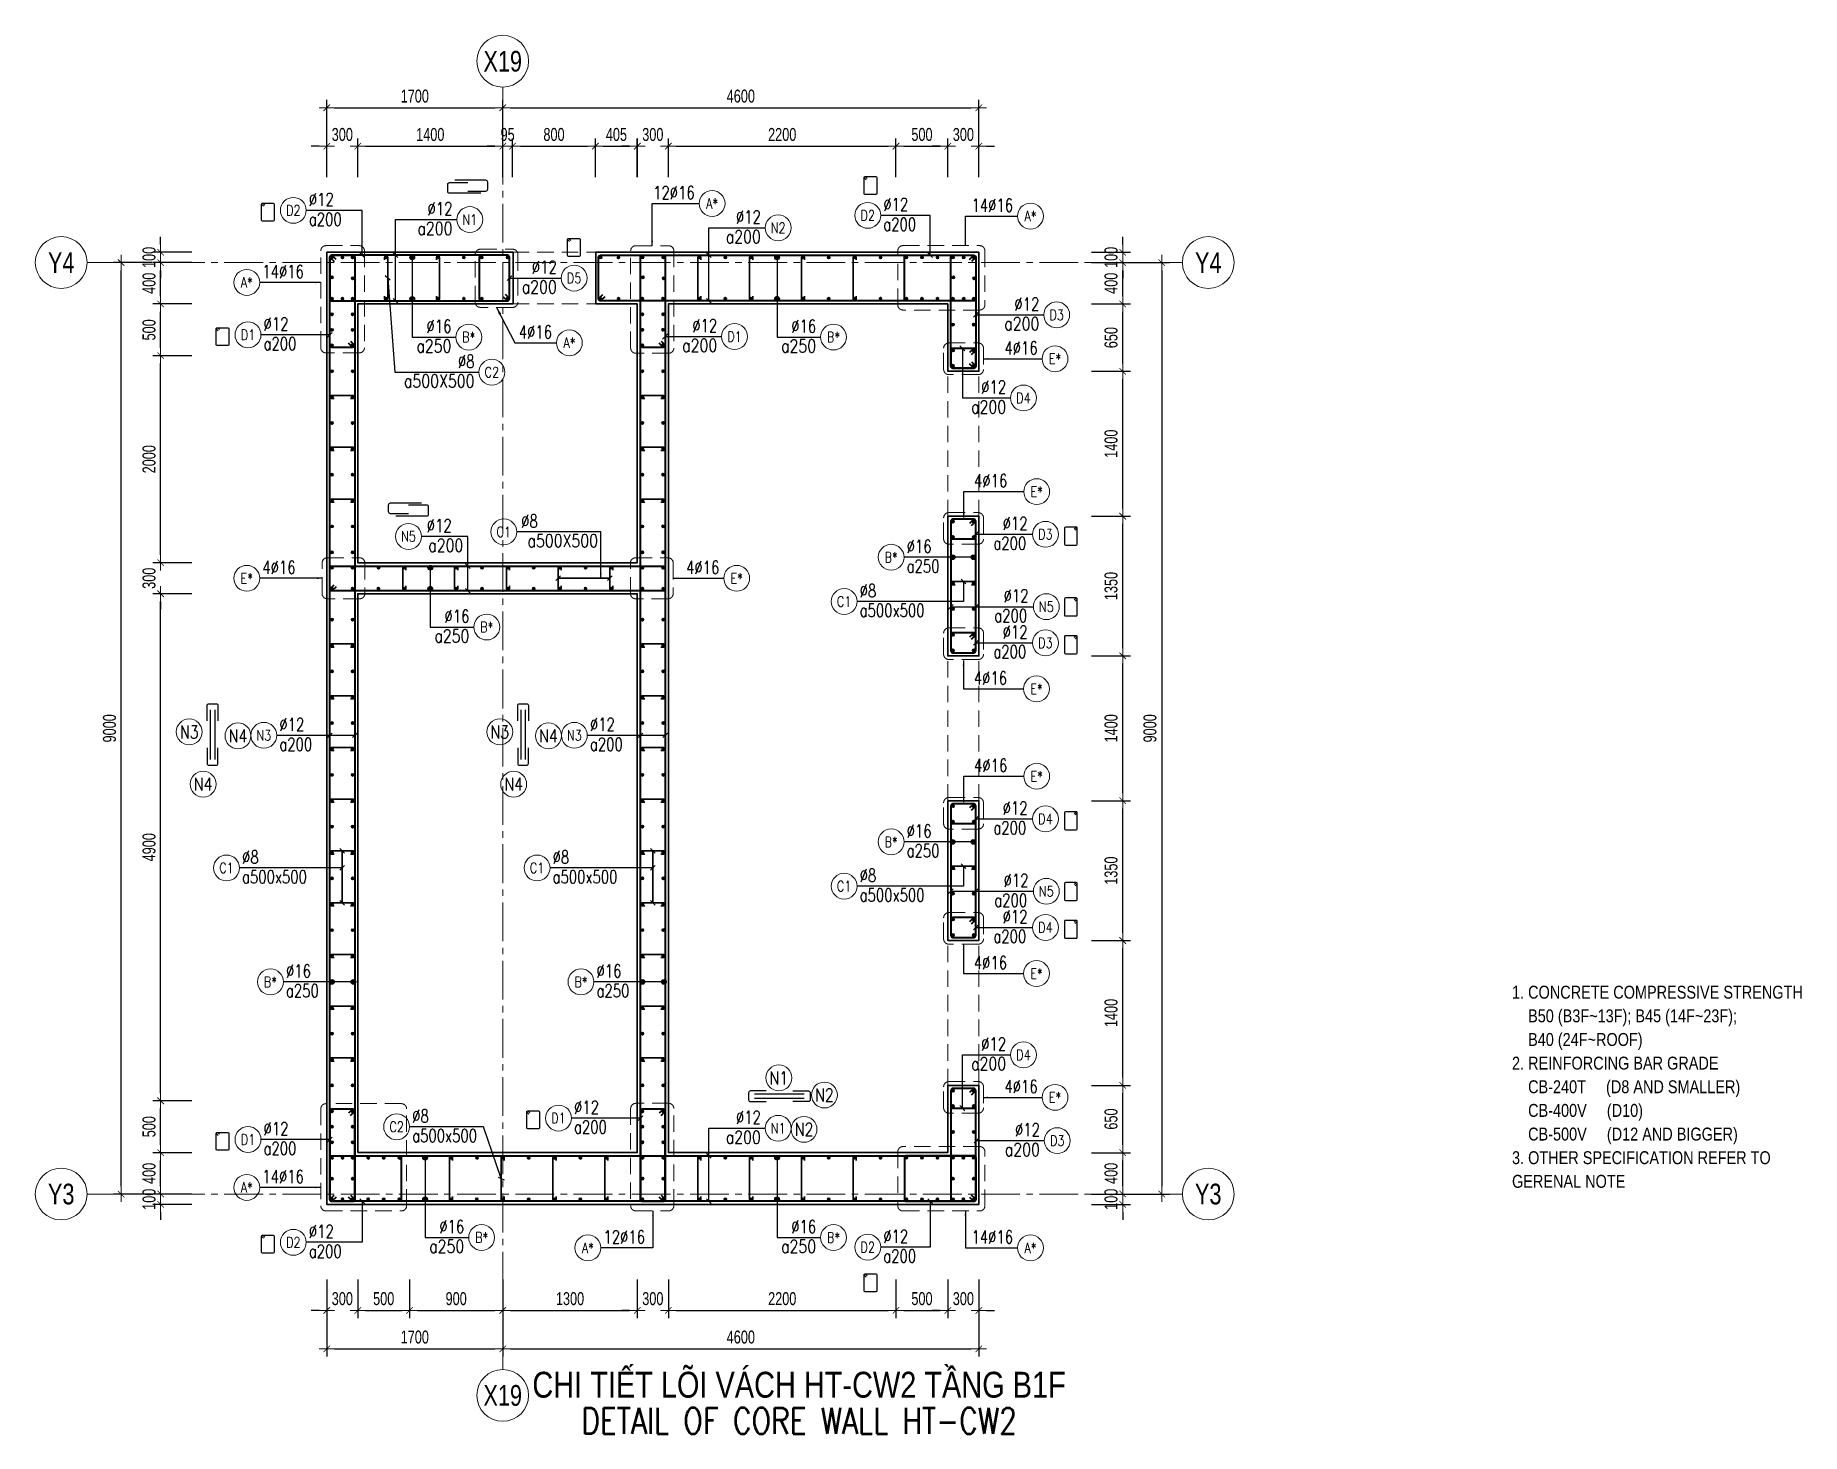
# Model space of a CAD drawing. Header units: millimetres. Extents: x 931337 to 1117500, y 19732 to 157199.
# Drawn here: x 964738 to 981803, y 106134 to 119645 of the extents above; entities that cross this region are included whole.
import ezdxf
from ezdxf.enums import TextEntityAlignment as Align

# ---------------------------------------------------------------- set-up
doc = ezdxf.new("R2010")
doc.units = ezdxf.units.MM
doc.header["$MEASUREMENT"] = 0
for name, pattern in [('HIDDEN', [9.525, 6.35, -3.175]), ('HIDDEN2', [4.7625, 3.175, -1.5875]), ('HT_Dim Grid$0$CENTER2', [1.125, 0.75, -0.125, 0.125, -0.125]), ('HT_Grid$0$CENTER2', [1.125, 0.75, -0.125, 0.125, -0.125])]:
    doc.linetypes.add(name, pattern=pattern)
doc.layers.get('0').update_dxf_attribs({"lineweight": 20})
doc.layers.get('Defpoints').update_dxf_attribs({"color": 151, "lineweight": 9})
for name, color, linetype in [('Hidden', 9, 'HIDDEN'), ('Leader', 6, 'Continuous'), ('Ligature', 1, 'Continuous'), ('TIT1', 3, 'Continuous')]:
    doc.layers.add(name, color=color, linetype=linetype)
for name, color, linetype, lineweight in [('HT_Dim Grid$0$NDC_S_AXIS', 5, 'HT_Dim Grid$0$CENTER2', 13), ('HT_Dim Grid$0$NDC_S_SYMBOL', 1, 'Continuous', 15), ('HT_Dim Grid$0$NDC_S_TEXT SYMBOL', 7, 'Continuous', 20), ('HT_Grid$0$NDC_S_AXIS', 5, 'HT_Grid$0$CENTER2', 13), ('KC-LEADER', 153, 'Continuous', 18), ('KC-THEP', 6, 'Continuous', 40), ('NDC_S_ANNO', 7, 'Continuous', 20), ('NDC_S_BEAM', 3, 'HIDDEN2', 20), ('NDC_S_DIM', 1, 'Continuous', 15), ('NDC_S_ENG TITLE', 3, 'Continuous', 20), ('NDC_S_HIDDEN', 8, 'HIDDEN2', 13), ('NDC_S_LEADER', 1, 'Continuous', 15), ('NDC_S_REBAR', 4, 'Continuous', 35), ('NDC_S_STIRRUP', 4, 'Continuous', 40), ('NDC_S_TEXT SYMBOL', 7, 'Continuous', 20), ('NDC_S_VN TEXT', 7, 'Continuous', 20), ('NDC_S_VN TITLE', 6, 'Continuous', 35), ('NDC_S_WALL', 6, 'Continuous', 35)]:
    doc.layers.add(name, color=color, linetype=linetype, lineweight=lineweight)
doc.styles.add('ARIAL', font='arial.ttf', dxfattribs={"width": 0.8})
doc.styles.add('HT_Dim Grid$0$NDC_ANNO', font='', dxfattribs={"width": 0.8})
doc.styles.add('NDC_ANNO', font='', dxfattribs={"width": 0.8})
doc.styles.add('NDC_ARIAL', font='arial.ttf', dxfattribs={"width": 0.85})
doc.styles.add('NDC_DIM', font='', dxfattribs={"width": 0.75})
doc.styles.add('NDC_EN TXT', font='romans.shx', dxfattribs={"width": 0.8})
doc.styles.add('NDC_VIE TXT', font='arial.ttf', dxfattribs={"width": 0.8})
doc.styles.get('HT_Dim Grid$0$NDC_ANNO').set_extended_font_data('Dotum')
doc.styles.get('NDC_ANNO').set_extended_font_data('Dotum')
doc.styles.get('NDC_DIM').set_extended_font_data('Dotum')
doc.dimstyles.new('NDC_1-50', dxfattribs={"dimscale": 50, "dimtxt": 2.5, "dimasz": 1, "dimexe": 1.5, "dimexo": 0, "dimgap": 0.8, "dimtad": 1, "dimdec": 0, "dimdsep": 46, "dimtxsty": 'NDC_ARIAL', "dimblk": 'DIMMARK', "dimcen": 49999.938995, "dimdle": 1.5, "dimclrd": 1, "dimclre": 1, "dimclrt": 3, "dimadec": 0, "dimazin": 0, "dimtfac": 1, "dimtdec": 0, "dimtix": 1, "dimtmove": 2, "dimatfit": 3, "dimfxl": 1, "dimarcsym": 0})
doc.dimstyles.new('NDC_dim_30', dxfattribs={"dimscale": 30, "dimtxt": 2.5, "dimasz": 1.5, "dimexe": 1.5, "dimexo": 2.5, "dimgap": 1, "dimtad": 1, "dimdec": 0, "dimzin": 0, "dimdsep": 46, "dimtxsty": 'NDC_DIM', "dimblk": 'DIMMARK', "dimcen": 0.09, "dimdle": 1.2, "dimclrd": 1, "dimclre": 1, "dimclrt": 3, "dimadec": 0, "dimazin": 0, "dimtfac": 1, "dimtdec": 0, "dimtix": 1, "dimtofl": 0, "dimtmove": 0, "dimatfit": 3, "dimfxl": 6, "dimfxlon": 1, "dimtolj": 1, "dimtzin": 0, "dimarcsym": 0})
doc.dimstyles.new('NDC_dim_50', dxfattribs={"dimscale": 50, "dimtxt": 2.5, "dimasz": 1.5, "dimexe": 1.5, "dimexo": 2.5, "dimgap": 1, "dimtad": 1, "dimdec": 0, "dimzin": 0, "dimdsep": 46, "dimtxsty": 'NDC_DIM', "dimblk": 'DIMMARK', "dimcen": 0.09, "dimdle": 1.2, "dimclrd": 1, "dimclre": 1, "dimclrt": 3, "dimadec": 0, "dimazin": 0, "dimtfac": 1, "dimtdec": 0, "dimtix": 1, "dimtofl": 0, "dimtmove": 0, "dimatfit": 3, "dimfxl": 6, "dimfxlon": 1, "dimtolj": 1, "dimtzin": 0, "dimarcsym": 0})

msp = doc.modelspace()

# ---------------------------------------------------------------- texts
at = {"layer": 'NDC_S_VN TEXT', "color": 7, "style": 'NDC_EN TXT', "width": 0.8}
for tag, p in [('N3', (966225.05, 112914.484)), ('N3', (969225.05, 112914.484)), ('N4', (966696.019, 112876.324)), ('N4', (969696.019, 112876.324)), ('N4', (966359.498, 112409.481)), ('N4', (969359.498, 112409.481)), ('N1', (971921.41, 109571.598)), ('N2', (972361.511, 109405.841)), ('N2', (972164.681, 109074.327))]:
    msp.add_attdef(tag, text='3', height=125, dxfattribs=at).set_placement(p, align=Align.MIDDLE)
at = {"layer": 'TIT1', "insert": (979004.701, 110462.145), "char_height": 125, "width": 2732.79787, "attachment_point": 1, "line_spacing_factor": 1.096296, "style": 'ARIAL'}
msp.add_mtext('\\A1;1. CONCRETE COMPRESSIVE STRENGTH\\P    B50 (B3F~13F); B45 (14F~23F);\\P    B40 (24F~ROOF)\\P2. REINFORCING BAR GRADE\\P    CB-240T     (D8 AND SMALLER)\\P    CB-400V     (D10)\\P    CB-500V     (D12 AND BIGGER)\\P3. OTHER SPECIFICATION REFER TO GERENAL NOTE ', dxfattribs=at)

# ---------------------------------------------------------------- blocks, each defined once
blk = doc.blocks.new('Drawing name_symbol')
at = {"layer": 'NDC_S_ENG TITLE', "style": 'NDC_EN TXT', "width": 0.8}
blk.add_attdef('SECTDET1', text='', height=5, dxfattribs=at).set_placement((0, 1.01), align=Align.CENTER)
at = {"layer": 'NDC_S_TEXT SYMBOL', "lineweight": 25, "style": 'NDC_ANNO', "width": 0.8}
blk.add_attdef('SSCALE', text='', height=2.5, dxfattribs=at).set_placement((0, -4), align=Align.CENTER)
at = {"layer": 'NDC_S_VN TITLE', "style": 'NDC_VIE TXT', "width": 0.8}
blk.add_attdef('SECTDET2', text='', height=5, dxfattribs=at).set_placement((0, 7.97), align=Align.CENTER)
blk = doc.blocks.new('THEP')
at = {"layer": 'KC-LEADER', "color": 6}
blk.add_circle((0, 0), 14, dxfattribs=at)
at = {"layer": 'KC-THEP'}
for p, q in [((-14, 0), (14, 0)), ((10, 10), (-10, -10)), ((-10, 10), (10, -10)), ((0, 14), (0, -14))]:
    blk.add_line(p, q, dxfattribs=at)
blk = doc.blocks.new('DIMMARK')
at = {"layer": 'NDC_S_DIM', "color": 1}
blk.add_line((-1.5, 0), (1, 0), dxfattribs=at)
at = {"layer": 'NDC_S_DIM', "color": 2, "const_width": 0.1}
blk.add_lwpolyline([(-0.42, -0.42), (0.42, 0.42)], dxfattribs=at)
blk = doc.blocks.new('*U13')
blk.add_circle((-2.5, 0), 2.5)
at = {"layer": 'NDC_S_VN TEXT', "color": 7, "style": 'NDC_EN TXT', "width": 0.8}
blk.add_attdef('SH2', text='', height=2, dxfattribs=at).set_placement((-2.5, 0), align=Align.MIDDLE)
at = {"layer": 'NDC_S_VN TEXT', "color": 3, "style": 'NDC_EN TXT', "width": 0.75}
blk.add_attdef('DK1', (0.5, 0.85), '', height=2.5, dxfattribs=at)
blk = doc.blocks.new('*U11')
blk.add_circle((-2.5, 0), 2.5)
at = {"layer": 'NDC_S_VN TEXT', "color": 7, "style": 'NDC_EN TXT', "width": 0.8}
blk.add_attdef('SH2', text='', height=2, dxfattribs=at).set_placement((-2.5, 0), align=Align.MIDDLE)
at = {"layer": 'NDC_S_VN TEXT', "color": 3, "style": 'NDC_EN TXT', "width": 0.75}
for tag, p in [('DK1', (0.5, 0.85)), ('KC1', (0.5, -2.97))]:
    blk.add_attdef(tag, p, '', height=2.5, dxfattribs=at)
blk = doc.blocks.new('*U10')
blk.add_circle((2.5, 0), 2.5)
at = {"layer": 'NDC_S_VN TEXT', "color": 3, "style": 'NDC_EN TXT'}
for tag, width, p in [('DK2', 0.75, (-0.85, 0.85)), ('KC2', 0.8, (-0.85, -2.97))]:
    blk.add_attdef(tag, text='', height=2.5, dxfattribs=dict(at, width=width)).set_placement(p, align=Align.RIGHT)
at = {"layer": 'NDC_S_VN TEXT', "color": 7, "style": 'NDC_EN TXT', "width": 0.8}
blk.add_attdef('SH3', text='', height=2, dxfattribs=at).set_placement((2.5, 0), align=Align.MIDDLE)
blk = doc.blocks.new('*U12')
blk.add_circle((-2.5, 0), 2.5)
at = {"layer": 'NDC_S_VN TEXT', "color": 7, "style": 'NDC_EN TXT', "width": 0.8}
blk.add_attdef('SH2', text='', height=2, dxfattribs=at).set_placement((-2.5, 0), align=Align.MIDDLE)
at = {"layer": 'NDC_S_VN TEXT', "color": 3, "style": 'NDC_EN TXT', "width": 0.75}
for tag, p in [('DK1', (0.5, 0.85)), ('KC1', (0.5, -2.97))]:
    blk.add_attdef(tag, p, '', height=2.5, dxfattribs=at)
blk = doc.blocks.new('A$C7BC65A55')
at = {"layer": 'Ligature'}
for p, q in [((-15, 372, 0), (-15, 39, 0)), ((15, 372, 0), (15, 39, 0))]:
    blk.add_line(p, q, dxfattribs=at)
for points in [[(-36, 297), (-36, 401, -0.414214), (-24, 413), (24, 413, -0.414214), (36, 401), (36, 297)], [(-36, 117), (-36, 12, 0.414214), (-24, 0), (24, 0, 0.414214), (36, 12), (36, 117)]]:
    blk.add_lwpolyline(points, format="xyb", dxfattribs=at)
blk = doc.blocks.new('*U9')
blk.add_circle((2.5, 0), 2.5)
at = {"layer": 'NDC_S_VN TEXT', "color": 3, "style": 'NDC_EN TXT', "width": 0.75}
blk.add_attdef('DK2', text='', height=2.5, dxfattribs=at).set_placement((-0.85, 0.85), align=Align.RIGHT)
at = {"layer": 'NDC_S_VN TEXT', "color": 7, "style": 'NDC_EN TXT', "width": 0.8}
blk.add_attdef('SH3', text='', height=2, dxfattribs=at).set_placement((2.5, 0), align=Align.MIDDLE)
blk = doc.blocks.new('A$C72321851')
at = {"layer": 'Ligature'}
for points in [[(-61, -129), (-61, 171, -0.414214), (-43, 189), (26, 189, -0.414214), (43, 171), (43, -4)], [(-40, -4), (-40, -180, 0.414214), (-22, -197), (47, -197, 0.414214), (65, -180), (65, 121)]]:
    blk.add_lwpolyline(points, format="xyb", dxfattribs=at)
blk = doc.blocks.new('*D556')
at = {"layer": 'Defpoints', "color": 0, "transparency": 16777216}
for p in [(965949, 108849), (967854, 108849), (967554, 108449)]:
    blk.add_point(p, dxfattribs=at)
at = {"layer": 'NDC_S_DIM', "color": 1, "lineweight": -2, "transparency": 16777216}
for p, q in [((966249, 108849), (965874, 108849)), ((965949, 108524), (965949, 108774)), ((966249, 108449), (965874, 108449))]:
    blk.add_line(p, q, dxfattribs=at)
at = {"layer": 'NDC_S_DIM', "color": 1, "lineweight": -2, "transparency": 16777216, "xscale": 75, "yscale": 75, "zscale": 75}
for p, rotation in [((965949, 108849), 90), ((965949, 108449), 270)]:
    blk.add_blockref('DIMMARK', p, dxfattribs=dict(at, rotation=rotation))
at = {"layer": 'NDC_S_DIM', "color": 3, "transparency": 16777216, "insert": (965837, 108649), "char_height": 125, "attachment_point": 5, "rotation": 90, "style": 'NDC_DIM'}
blk.add_mtext('\\A1;400', dxfattribs=at)
blk = doc.blocks.new('*D557')
at = {"layer": 'Defpoints', "color": 0, "transparency": 16777216}
for p in [(965949, 109350), (967971, 109350), (967854, 108849)]:
    blk.add_point(p, dxfattribs=at)
at = {"layer": 'NDC_S_DIM', "color": 1, "lineweight": -2, "transparency": 16777216}
for p, q in [((966249, 109350), (965874, 109350)), ((965949, 108924), (965949, 109275)), ((966249, 108849), (965874, 108849))]:
    blk.add_line(p, q, dxfattribs=at)
at = {"layer": 'NDC_S_DIM', "color": 1, "lineweight": -2, "transparency": 16777216, "xscale": 75, "yscale": 75, "zscale": 75}
for p, rotation in [((965949, 109350), 90), ((965949, 108849), 270)]:
    blk.add_blockref('DIMMARK', p, dxfattribs=dict(at, rotation=rotation))
at = {"layer": 'NDC_S_DIM', "color": 3, "transparency": 16777216, "insert": (965837, 109100), "char_height": 125, "attachment_point": 5, "rotation": 90, "style": 'NDC_DIM'}
blk.add_mtext('\\A1;500', dxfattribs=at)
blk = doc.blocks.new('*D558')
at = {"layer": 'Defpoints', "color": 0, "transparency": 16777216}
for p in [(965949, 114249), (968024, 114249), (967971, 109350)]:
    blk.add_point(p, dxfattribs=at)
at = {"layer": 'NDC_S_DIM', "color": 1, "lineweight": -2, "transparency": 16777216}
for p, q in [((966249, 114249), (965874, 114249)), ((965949, 109425), (965949, 114174)), ((966249, 109350), (965874, 109350))]:
    blk.add_line(p, q, dxfattribs=at)
at = {"layer": 'NDC_S_DIM', "color": 1, "lineweight": -2, "transparency": 16777216, "xscale": 75, "yscale": 75, "zscale": 75}
for p, rotation in [((965949, 114249), 90), ((965949, 109350), 270)]:
    blk.add_blockref('DIMMARK', p, dxfattribs=dict(at, rotation=rotation))
at = {"layer": 'NDC_S_DIM', "color": 3, "transparency": 16777216, "insert": (965837, 111800), "char_height": 125, "attachment_point": 5, "rotation": 90, "style": 'NDC_DIM'}
blk.add_mtext('\\A1;4900', dxfattribs=at)
blk = doc.blocks.new('*D559')
at = {"layer": 'Defpoints', "color": 0, "transparency": 16777216}
for p in [(965949, 114549), (968024, 114549), (968024, 114249)]:
    blk.add_point(p, dxfattribs=at)
at = {"layer": 'NDC_S_DIM', "color": 1, "lineweight": -2, "transparency": 16777216}
for p, q in [((965949, 114624), (965949, 114699)), ((966249, 114549), (965874, 114549)), ((966249, 114249), (965874, 114249)), ((965949, 114174), (965949, 114099))]:
    blk.add_line(p, q, dxfattribs=at)
at = {"layer": 'NDC_S_DIM', "color": 1, "lineweight": -2, "transparency": 16777216, "xscale": 75, "yscale": 75, "zscale": 75}
for p, rotation in [((965949, 114549), 270), ((965949, 114249), 90)]:
    blk.add_blockref('DIMMARK', p, dxfattribs=dict(at, rotation=rotation))
at = {"layer": 'NDC_S_DIM', "color": 3, "transparency": 16777216, "insert": (965837, 114399), "char_height": 125, "attachment_point": 5, "rotation": 90, "style": 'NDC_DIM'}
blk.add_mtext('\\A1;300', dxfattribs=at)
blk = doc.blocks.new('*D560')
at = {"layer": 'Defpoints', "color": 0, "transparency": 16777216}
for p in [(965949, 116549), (967911, 116549), (968024, 114549)]:
    blk.add_point(p, dxfattribs=at)
at = {"layer": 'NDC_S_DIM', "color": 1, "lineweight": -2, "transparency": 16777216}
for p, q in [((966249, 116549), (965874, 116549)), ((965949, 114624), (965949, 116474)), ((966249, 114549), (965874, 114549))]:
    blk.add_line(p, q, dxfattribs=at)
at = {"layer": 'NDC_S_DIM', "color": 1, "lineweight": -2, "transparency": 16777216, "xscale": 75, "yscale": 75, "zscale": 75}
for p, rotation in [((965949, 116549), 90), ((965949, 114549), 270)]:
    blk.add_blockref('DIMMARK', p, dxfattribs=dict(at, rotation=rotation))
at = {"layer": 'NDC_S_DIM', "color": 3, "transparency": 16777216, "insert": (965837, 115549), "char_height": 125, "attachment_point": 5, "rotation": 90, "style": 'NDC_DIM'}
blk.add_mtext('\\A1;2000', dxfattribs=at)
blk = doc.blocks.new('*D561')
at = {"layer": 'Defpoints', "color": 0, "transparency": 16777216}
for p in [(965567, 117449), (967554, 117449), (967554, 108449)]:
    blk.add_point(p, dxfattribs=at)
at = {"layer": 'NDC_S_DIM', "color": 1, "lineweight": -2, "transparency": 16777216}
for p, q in [((965867, 117449), (965492, 117449)), ((965567, 108524), (965567, 117374)), ((965867, 108449), (965492, 108449))]:
    blk.add_line(p, q, dxfattribs=at)
at = {"layer": 'NDC_S_DIM', "color": 1, "lineweight": -2, "transparency": 16777216, "xscale": 75, "yscale": 75, "zscale": 75}
for p, rotation in [((965567, 117449), 90), ((965567, 108449), 270)]:
    blk.add_blockref('DIMMARK', p, dxfattribs=dict(at, rotation=rotation))
at = {"layer": 'NDC_S_DIM', "color": 3, "transparency": 16777216, "insert": (965455, 112949), "char_height": 125, "attachment_point": 5, "rotation": 90, "style": 'NDC_DIM'}
blk.add_mtext('\\A1;9000', dxfattribs=at)
blk = doc.blocks.new('*D562')
at = {"layer": 'Defpoints', "color": 0, "transparency": 16777216}
for p in [(967854, 108849), (967554, 108349), (967854, 107325)]:
    blk.add_point(p, dxfattribs=at)
at = {"layer": 'NDC_S_DIM', "color": 1, "lineweight": -2, "transparency": 16777216}
for p, q in [((967554, 107625), (967554, 107250)), ((967854, 107625), (967854, 107250)), ((967479, 107325), (967404, 107325)), ((967929, 107325), (968004, 107325))]:
    blk.add_line(p, q, dxfattribs=at)
at = {"layer": 'NDC_S_DIM', "color": 1, "lineweight": -2, "transparency": 16777216, "xscale": 75, "yscale": 75, "zscale": 75}
blk.add_blockref('DIMMARK', (967554, 107325), dxfattribs=at)
at = {"layer": 'NDC_S_DIM', "color": 1, "lineweight": -2, "transparency": 16777216, "xscale": 75, "yscale": 75, "zscale": 75, "rotation": 180}
blk.add_blockref('DIMMARK', (967854, 107325), dxfattribs=at)
at = {"layer": 'NDC_S_DIM', "color": 3, "transparency": 16777216, "insert": (967704, 107438), "char_height": 125, "attachment_point": 5, "style": 'NDC_DIM'}
blk.add_mtext('\\A1;300', dxfattribs=at)
blk = doc.blocks.new('*D563')
at = {"layer": 'Defpoints', "color": 0, "transparency": 16777216}
for p in [(967854, 108849), (968354, 108623), (968354, 107325)]:
    blk.add_point(p, dxfattribs=at)
at = {"layer": 'NDC_S_DIM', "color": 1, "lineweight": -2, "transparency": 16777216}
for p, q in [((967854, 107625), (967854, 107250)), ((968354, 107625), (968354, 107250)), ((967929, 107325), (968279, 107325))]:
    blk.add_line(p, q, dxfattribs=at)
at = {"layer": 'NDC_S_DIM', "color": 1, "lineweight": -2, "transparency": 16777216, "xscale": 75, "yscale": 75, "zscale": 75, "rotation": 180}
blk.add_blockref('DIMMARK', (967854, 107325), dxfattribs=at)
at = {"layer": 'NDC_S_DIM', "color": 1, "lineweight": -2, "transparency": 16777216, "xscale": 75, "yscale": 75, "zscale": 75}
blk.add_blockref('DIMMARK', (968354, 107325), dxfattribs=at)
at = {"layer": 'NDC_S_DIM', "color": 3, "transparency": 16777216, "insert": (968104, 107438), "char_height": 125, "attachment_point": 5, "style": 'NDC_DIM'}
blk.add_mtext('\\A1;500', dxfattribs=at)
blk = doc.blocks.new('*D564')
at = {"layer": 'Defpoints', "color": 0, "transparency": 16777216}
for p in [(970554, 108849), (970854, 108849), (970854, 107325)]:
    blk.add_point(p, dxfattribs=at)
at = {"layer": 'NDC_S_DIM', "color": 1, "lineweight": -2, "transparency": 16777216}
for p, q in [((970554, 107625), (970554, 107250)), ((970854, 107625), (970854, 107250)), ((970479, 107325), (970404, 107325)), ((970929, 107325), (971004, 107325))]:
    blk.add_line(p, q, dxfattribs=at)
at = {"layer": 'NDC_S_DIM', "color": 1, "lineweight": -2, "transparency": 16777216, "xscale": 75, "yscale": 75, "zscale": 75}
blk.add_blockref('DIMMARK', (970554, 107325), dxfattribs=at)
at = {"layer": 'NDC_S_DIM', "color": 1, "lineweight": -2, "transparency": 16777216, "xscale": 75, "yscale": 75, "zscale": 75, "rotation": 180}
blk.add_blockref('DIMMARK', (970854, 107325), dxfattribs=at)
at = {"layer": 'NDC_S_DIM', "color": 3, "transparency": 16777216, "insert": (970704, 107438), "char_height": 125, "attachment_point": 5, "style": 'NDC_DIM'}
blk.add_mtext('\\A1;300', dxfattribs=at)
blk = doc.blocks.new('*D565')
at = {"layer": 'Defpoints', "color": 0, "transparency": 16777216}
for p in [(970854, 108849), (973053, 108597), (973053, 107325)]:
    blk.add_point(p, dxfattribs=at)
at = {"layer": 'NDC_S_DIM', "color": 1, "lineweight": -2, "transparency": 16777216}
for p, q in [((970854, 107625), (970854, 107250)), ((973053, 107625), (973053, 107250)), ((970929, 107325), (972978, 107325))]:
    blk.add_line(p, q, dxfattribs=at)
at = {"layer": 'NDC_S_DIM', "color": 1, "lineweight": -2, "transparency": 16777216, "xscale": 75, "yscale": 75, "zscale": 75, "rotation": 180}
blk.add_blockref('DIMMARK', (970854, 107325), dxfattribs=at)
at = {"layer": 'NDC_S_DIM', "color": 1, "lineweight": -2, "transparency": 16777216, "xscale": 75, "yscale": 75, "zscale": 75}
blk.add_blockref('DIMMARK', (973053, 107325), dxfattribs=at)
at = {"layer": 'NDC_S_DIM', "color": 3, "transparency": 16777216, "insert": (971954, 107438), "char_height": 125, "attachment_point": 5, "style": 'NDC_DIM'}
blk.add_mtext('\\A1;2200', dxfattribs=at)
blk = doc.blocks.new('*D566')
at = {"layer": 'Defpoints', "color": 0, "transparency": 16777216}
for p in [(973554, 108849), (973053, 108597), (973554, 107325)]:
    blk.add_point(p, dxfattribs=at)
at = {"layer": 'NDC_S_DIM', "color": 1, "lineweight": -2, "transparency": 16777216}
for p, q in [((973053, 107625), (973053, 107250)), ((973554, 107625), (973554, 107250)), ((973128, 107325), (973479, 107325))]:
    blk.add_line(p, q, dxfattribs=at)
at = {"layer": 'NDC_S_DIM', "color": 1, "lineweight": -2, "transparency": 16777216, "xscale": 75, "yscale": 75, "zscale": 75, "rotation": 180}
blk.add_blockref('DIMMARK', (973053, 107325), dxfattribs=at)
at = {"layer": 'NDC_S_DIM', "color": 1, "lineweight": -2, "transparency": 16777216, "xscale": 75, "yscale": 75, "zscale": 75}
blk.add_blockref('DIMMARK', (973554, 107325), dxfattribs=at)
at = {"layer": 'NDC_S_DIM', "color": 3, "transparency": 16777216, "insert": (973304, 107438), "char_height": 125, "attachment_point": 5, "style": 'NDC_DIM'}
blk.add_mtext('\\A1;500', dxfattribs=at)
blk = doc.blocks.new('*D567')
at = {"layer": 'Defpoints', "color": 0, "transparency": 16777216}
for p in [(973554, 108849), (973854, 108349), (973854, 107325)]:
    blk.add_point(p, dxfattribs=at)
at = {"layer": 'NDC_S_DIM', "color": 1, "lineweight": -2, "transparency": 16777216}
for p, q in [((973554, 107625), (973554, 107250)), ((973854, 107625), (973854, 107250)), ((973479, 107325), (973404, 107325)), ((973929, 107325), (974004, 107325))]:
    blk.add_line(p, q, dxfattribs=at)
at = {"layer": 'NDC_S_DIM', "color": 1, "lineweight": -2, "transparency": 16777216, "xscale": 75, "yscale": 75, "zscale": 75}
blk.add_blockref('DIMMARK', (973554, 107325), dxfattribs=at)
at = {"layer": 'NDC_S_DIM', "color": 1, "lineweight": -2, "transparency": 16777216, "xscale": 75, "yscale": 75, "zscale": 75, "rotation": 180}
blk.add_blockref('DIMMARK', (973854, 107325), dxfattribs=at)
at = {"layer": 'NDC_S_DIM', "color": 3, "transparency": 16777216, "insert": (973704, 107438), "char_height": 125, "attachment_point": 5, "style": 'NDC_DIM'}
blk.add_mtext('\\A1;300', dxfattribs=at)
blk = doc.blocks.new('*D568')
at = {"layer": 'Defpoints', "color": 0, "transparency": 16777216}
for p in [(967554, 108423), (969254, 108181), (969254, 106954)]:
    blk.add_point(p, dxfattribs=at)
at = {"layer": 'NDC_S_DIM', "color": 1, "lineweight": -2, "transparency": 16777216}
for p, q in [((967554, 107254), (967554, 106879)), ((969254, 107254), (969254, 106879)), ((967629, 106954), (969179, 106954))]:
    blk.add_line(p, q, dxfattribs=at)
at = {"layer": 'NDC_S_DIM', "color": 1, "lineweight": -2, "transparency": 16777216, "xscale": 75, "yscale": 75, "zscale": 75, "rotation": 180}
blk.add_blockref('DIMMARK', (967554, 106954), dxfattribs=at)
at = {"layer": 'NDC_S_DIM', "color": 1, "lineweight": -2, "transparency": 16777216, "xscale": 75, "yscale": 75, "zscale": 75}
blk.add_blockref('DIMMARK', (969254, 106954), dxfattribs=at)
at = {"layer": 'NDC_S_DIM', "color": 3, "transparency": 16777216, "insert": (968404, 107067), "char_height": 125, "attachment_point": 5, "style": 'NDC_DIM'}
blk.add_mtext('\\A1;1700', dxfattribs=at)
blk = doc.blocks.new('*D569')
at = {"layer": 'Defpoints', "color": 0, "transparency": 16777216}
for p in [(973554, 108849), (975243, 108849), (973854, 108449)]:
    blk.add_point(p, dxfattribs=at)
at = {"layer": 'NDC_S_DIM', "color": 1, "lineweight": -2, "transparency": 16777216}
for p, q in [((974943, 108849), (975318, 108849)), ((975243, 108524), (975243, 108774)), ((974943, 108449), (975318, 108449))]:
    blk.add_line(p, q, dxfattribs=at)
at = {"layer": 'NDC_S_DIM', "color": 1, "lineweight": -2, "transparency": 16777216, "xscale": 75, "yscale": 75, "zscale": 75}
for p, rotation in [((975243, 108849), 90), ((975243, 108449), 270)]:
    blk.add_blockref('DIMMARK', p, dxfattribs=dict(at, rotation=rotation))
at = {"layer": 'NDC_S_DIM', "color": 3, "transparency": 16777216, "insert": (975131, 108649), "char_height": 125, "attachment_point": 5, "rotation": 90, "style": 'NDC_DIM'}
blk.add_mtext('\\A1;400', dxfattribs=at)
blk = doc.blocks.new('*D570')
at = {"layer": 'Defpoints', "color": 0, "transparency": 16777216}
for p in [(973554, 109499), (975243, 109499), (973554, 108849)]:
    blk.add_point(p, dxfattribs=at)
at = {"layer": 'NDC_S_DIM', "color": 1, "lineweight": -2, "transparency": 16777216}
for p, q in [((974943, 109499), (975318, 109499)), ((975243, 108924), (975243, 109424)), ((974943, 108849), (975318, 108849))]:
    blk.add_line(p, q, dxfattribs=at)
at = {"layer": 'NDC_S_DIM', "color": 1, "lineweight": -2, "transparency": 16777216, "xscale": 75, "yscale": 75, "zscale": 75}
for p, rotation in [((975243, 109499), 90), ((975243, 108849), 270)]:
    blk.add_blockref('DIMMARK', p, dxfattribs=dict(at, rotation=rotation))
at = {"layer": 'NDC_S_DIM', "color": 3, "transparency": 16777216, "insert": (975131, 109174), "char_height": 125, "attachment_point": 5, "rotation": 90, "style": 'NDC_DIM'}
blk.add_mtext('\\A1;650', dxfattribs=at)
blk = doc.blocks.new('*D571')
at = {"layer": 'Defpoints', "color": 0, "transparency": 16777216}
for p in [(973854, 110899), (975243, 110899), (973554, 109499)]:
    blk.add_point(p, dxfattribs=at)
at = {"layer": 'NDC_S_DIM', "color": 1, "lineweight": -2, "transparency": 16777216}
for p, q in [((974943, 110899), (975318, 110899)), ((975243, 109574), (975243, 110824)), ((974943, 109499), (975318, 109499))]:
    blk.add_line(p, q, dxfattribs=at)
at = {"layer": 'NDC_S_DIM', "color": 1, "lineweight": -2, "transparency": 16777216, "xscale": 75, "yscale": 75, "zscale": 75}
for p, rotation in [((975243, 110899), 90), ((975243, 109499), 270)]:
    blk.add_blockref('DIMMARK', p, dxfattribs=dict(at, rotation=rotation))
at = {"layer": 'NDC_S_DIM', "color": 3, "transparency": 16777216, "insert": (975131, 110199), "char_height": 125, "attachment_point": 5, "rotation": 90, "style": 'NDC_DIM'}
blk.add_mtext('\\A1;1400', dxfattribs=at)
blk = doc.blocks.new('*D580')
at = {"layer": 'Defpoints', "color": 0, "transparency": 16777216}
for p in [(973854, 112249), (975243, 112249), (973854, 110899)]:
    blk.add_point(p, dxfattribs=at)
at = {"layer": 'NDC_S_DIM', "color": 1, "lineweight": -2, "transparency": 16777216}
for p, q in [((974943, 112249), (975318, 112249)), ((975243, 110974), (975243, 112174)), ((974943, 110899), (975318, 110899))]:
    blk.add_line(p, q, dxfattribs=at)
at = {"layer": 'NDC_S_DIM', "color": 1, "lineweight": -2, "transparency": 16777216, "xscale": 75, "yscale": 75, "zscale": 75}
for p, rotation in [((975243, 112249), 90), ((975243, 110899), 270)]:
    blk.add_blockref('DIMMARK', p, dxfattribs=dict(at, rotation=rotation))
at = {"layer": 'NDC_S_DIM', "color": 3, "transparency": 16777216, "insert": (975131, 111574), "char_height": 125, "attachment_point": 5, "rotation": 90, "style": 'NDC_DIM'}
blk.add_mtext('\\A1;1350', dxfattribs=at)
blk = doc.blocks.new('*D581')
at = {"layer": 'Defpoints', "color": 0, "transparency": 16777216}
for p in [(973854, 113649), (975243, 113649), (973854, 112249)]:
    blk.add_point(p, dxfattribs=at)
at = {"layer": 'NDC_S_DIM', "color": 1, "lineweight": -2, "transparency": 16777216}
for p, q in [((974943, 113649), (975318, 113649)), ((975243, 112324), (975243, 113574)), ((974943, 112249), (975318, 112249))]:
    blk.add_line(p, q, dxfattribs=at)
at = {"layer": 'NDC_S_DIM', "color": 1, "lineweight": -2, "transparency": 16777216, "xscale": 75, "yscale": 75, "zscale": 75}
for p, rotation in [((975243, 113649), 90), ((975243, 112249), 270)]:
    blk.add_blockref('DIMMARK', p, dxfattribs=dict(at, rotation=rotation))
at = {"layer": 'NDC_S_DIM', "color": 3, "transparency": 16777216, "insert": (975131, 112949), "char_height": 125, "attachment_point": 5, "rotation": 90, "style": 'NDC_DIM'}
blk.add_mtext('\\A1;1400', dxfattribs=at)
blk = doc.blocks.new('*D582')
at = {"layer": 'Defpoints', "color": 0, "transparency": 16777216}
for p in [(973854, 114999), (975243, 114999), (973854, 113649)]:
    blk.add_point(p, dxfattribs=at)
at = {"layer": 'NDC_S_DIM', "color": 1, "lineweight": -2, "transparency": 16777216}
for p, q in [((974943, 114999), (975318, 114999)), ((975243, 113724), (975243, 114924)), ((974943, 113649), (975318, 113649))]:
    blk.add_line(p, q, dxfattribs=at)
at = {"layer": 'NDC_S_DIM', "color": 1, "lineweight": -2, "transparency": 16777216, "xscale": 75, "yscale": 75, "zscale": 75}
for p, rotation in [((975243, 114999), 90), ((975243, 113649), 270)]:
    blk.add_blockref('DIMMARK', p, dxfattribs=dict(at, rotation=rotation))
at = {"layer": 'NDC_S_DIM', "color": 3, "transparency": 16777216, "insert": (975131, 114324), "char_height": 125, "attachment_point": 5, "rotation": 90, "style": 'NDC_DIM'}
blk.add_mtext('\\A1;1350', dxfattribs=at)
blk = doc.blocks.new('*D583')
at = {"layer": 'Defpoints', "color": 0, "transparency": 16777216}
for p in [(973854, 116399), (975243, 116399), (973854, 114999)]:
    blk.add_point(p, dxfattribs=at)
at = {"layer": 'NDC_S_DIM', "color": 1, "lineweight": -2, "transparency": 16777216}
for p, q in [((974943, 116399), (975318, 116399)), ((975243, 115074), (975243, 116324)), ((974943, 114999), (975318, 114999))]:
    blk.add_line(p, q, dxfattribs=at)
at = {"layer": 'NDC_S_DIM', "color": 1, "lineweight": -2, "transparency": 16777216, "xscale": 75, "yscale": 75, "zscale": 75}
for p, rotation in [((975243, 116399), 90), ((975243, 114999), 270)]:
    blk.add_blockref('DIMMARK', p, dxfattribs=dict(at, rotation=rotation))
at = {"layer": 'NDC_S_DIM', "color": 3, "transparency": 16777216, "insert": (975131, 115699), "char_height": 125, "attachment_point": 5, "rotation": 90, "style": 'NDC_DIM'}
blk.add_mtext('\\A1;1400', dxfattribs=at)
blk = doc.blocks.new('*D584')
at = {"layer": 'Defpoints', "color": 0, "transparency": 16777216}
for p in [(973554, 117049), (975243, 117049), (973854, 116399)]:
    blk.add_point(p, dxfattribs=at)
at = {"layer": 'NDC_S_DIM', "color": 1, "lineweight": -2, "transparency": 16777216}
for p, q in [((974943, 117049), (975318, 117049)), ((975243, 116474), (975243, 116974)), ((974943, 116399), (975318, 116399))]:
    blk.add_line(p, q, dxfattribs=at)
at = {"layer": 'NDC_S_DIM', "color": 1, "lineweight": -2, "transparency": 16777216, "xscale": 75, "yscale": 75, "zscale": 75}
for p, rotation in [((975243, 117049), 90), ((975243, 116399), 270)]:
    blk.add_blockref('DIMMARK', p, dxfattribs=dict(at, rotation=rotation))
at = {"layer": 'NDC_S_DIM', "color": 3, "transparency": 16777216, "insert": (975131, 116724), "char_height": 125, "attachment_point": 5, "rotation": 90, "style": 'NDC_DIM'}
blk.add_mtext('\\A1;650', dxfattribs=at)
blk = doc.blocks.new('*D585')
at = {"layer": 'Defpoints', "color": 0, "transparency": 16777216}
for p in [(973854, 117449), (975243, 117449), (973554, 117049)]:
    blk.add_point(p, dxfattribs=at)
at = {"layer": 'NDC_S_DIM', "color": 1, "lineweight": -2, "transparency": 16777216}
for p, q in [((974943, 117449), (975318, 117449)), ((975243, 117124), (975243, 117374)), ((974943, 117049), (975318, 117049))]:
    blk.add_line(p, q, dxfattribs=at)
at = {"layer": 'NDC_S_DIM', "color": 1, "lineweight": -2, "transparency": 16777216, "xscale": 75, "yscale": 75, "zscale": 75}
for p, rotation in [((975243, 117449), 90), ((975243, 117049), 270)]:
    blk.add_blockref('DIMMARK', p, dxfattribs=dict(at, rotation=rotation))
at = {"layer": 'NDC_S_DIM', "color": 3, "transparency": 16777216, "insert": (975131, 117249), "char_height": 125, "attachment_point": 5, "rotation": 90, "style": 'NDC_DIM'}
blk.add_mtext('\\A1;400', dxfattribs=at)
blk = doc.blocks.new('*D586')
at = {"layer": 'Defpoints', "color": 0, "transparency": 16777216}
for p in [(973912, 117449), (973854, 108449), (975620, 108449)]:
    blk.add_point(p, dxfattribs=at)
at = {"layer": 'NDC_S_DIM', "color": 1, "lineweight": -2, "transparency": 16777216}
for p, q in [((975320, 117449), (975695, 117449)), ((975620, 117374), (975620, 108524)), ((975320, 108449), (975695, 108449))]:
    blk.add_line(p, q, dxfattribs=at)
at = {"layer": 'NDC_S_DIM', "color": 1, "lineweight": -2, "transparency": 16777216, "xscale": 75, "yscale": 75, "zscale": 75}
for p, rotation in [((975620, 117449), 90), ((975620, 108449), 270)]:
    blk.add_blockref('DIMMARK', p, dxfattribs=dict(at, rotation=rotation))
at = {"layer": 'NDC_S_DIM', "color": 3, "transparency": 16777216, "insert": (975507, 112949), "char_height": 125, "attachment_point": 5, "rotation": 90, "style": 'NDC_DIM'}
blk.add_mtext('\\A1;9000', dxfattribs=at)
blk = doc.blocks.new('*D587')
at = {"layer": 'Defpoints', "color": 0, "transparency": 16777216}
for p in [(967854, 118574), (967554, 117549), (967854, 117049)]:
    blk.add_point(p, dxfattribs=at)
at = {"layer": 'NDC_S_DIM', "color": 1, "lineweight": -2, "transparency": 16777216}
for p, q in [((967554, 118274), (967554, 118649)), ((967854, 118274), (967854, 118649)), ((967479, 118574), (967404, 118574)), ((967929, 118574), (968004, 118574))]:
    blk.add_line(p, q, dxfattribs=at)
at = {"layer": 'NDC_S_DIM', "color": 1, "lineweight": -2, "transparency": 16777216, "xscale": 75, "yscale": 75, "zscale": 75}
blk.add_blockref('DIMMARK', (967554, 118574), dxfattribs=at)
at = {"layer": 'NDC_S_DIM', "color": 1, "lineweight": -2, "transparency": 16777216, "xscale": 75, "yscale": 75, "zscale": 75, "rotation": 180}
blk.add_blockref('DIMMARK', (967854, 118574), dxfattribs=at)
at = {"layer": 'NDC_S_DIM', "color": 3, "transparency": 16777216, "insert": (967704, 118686), "char_height": 125, "attachment_point": 5, "style": 'NDC_DIM'}
blk.add_mtext('\\A1;300', dxfattribs=at)
blk = doc.blocks.new('*D588')
at = {"layer": 'Defpoints', "color": 0, "transparency": 16777216}
for p in [(970854, 118574), (970554, 117049), (970854, 117049)]:
    blk.add_point(p, dxfattribs=at)
at = {"layer": 'NDC_S_DIM', "color": 1, "lineweight": -2, "transparency": 16777216}
for p, q in [((970554, 118274), (970554, 118649)), ((970854, 118274), (970854, 118649)), ((970479, 118574), (970404, 118574)), ((970929, 118574), (971004, 118574))]:
    blk.add_line(p, q, dxfattribs=at)
at = {"layer": 'NDC_S_DIM', "color": 1, "lineweight": -2, "transparency": 16777216, "xscale": 75, "yscale": 75, "zscale": 75}
blk.add_blockref('DIMMARK', (970554, 118574), dxfattribs=at)
at = {"layer": 'NDC_S_DIM', "color": 1, "lineweight": -2, "transparency": 16777216, "xscale": 75, "yscale": 75, "zscale": 75, "rotation": 180}
blk.add_blockref('DIMMARK', (970854, 118574), dxfattribs=at)
at = {"layer": 'NDC_S_DIM', "color": 3, "transparency": 16777216, "insert": (970704, 118686), "char_height": 125, "attachment_point": 5, "style": 'NDC_DIM'}
blk.add_mtext('\\A1;300', dxfattribs=at)
blk = doc.blocks.new('*D572')
at = {"layer": 'Defpoints', "color": 0, "transparency": 16777216}
for p in [(973053, 118574), (973053, 117302), (970854, 117049)]:
    blk.add_point(p, dxfattribs=at)
at = {"layer": 'NDC_S_DIM', "color": 1, "lineweight": -2, "transparency": 16777216}
for p, q in [((970854, 118274), (970854, 118649)), ((973053, 118274), (973053, 118649)), ((970929, 118574), (972978, 118574))]:
    blk.add_line(p, q, dxfattribs=at)
at = {"layer": 'NDC_S_DIM', "color": 1, "lineweight": -2, "transparency": 16777216, "xscale": 75, "yscale": 75, "zscale": 75, "rotation": 180}
blk.add_blockref('DIMMARK', (970854, 118574), dxfattribs=at)
at = {"layer": 'NDC_S_DIM', "color": 1, "lineweight": -2, "transparency": 16777216, "xscale": 75, "yscale": 75, "zscale": 75}
blk.add_blockref('DIMMARK', (973053, 118574), dxfattribs=at)
at = {"layer": 'NDC_S_DIM', "color": 3, "transparency": 16777216, "insert": (971954, 118686), "char_height": 125, "attachment_point": 5, "style": 'NDC_DIM'}
blk.add_mtext('\\A1;2200', dxfattribs=at)
blk = doc.blocks.new('*D573')
at = {"layer": 'Defpoints', "color": 0, "transparency": 16777216}
for p in [(973554, 118574), (973053, 117302), (973554, 117049)]:
    blk.add_point(p, dxfattribs=at)
at = {"layer": 'NDC_S_DIM', "color": 1, "lineweight": -2, "transparency": 16777216}
for p, q in [((973053, 118274), (973053, 118649)), ((973554, 118274), (973554, 118649)), ((973128, 118574), (973479, 118574))]:
    blk.add_line(p, q, dxfattribs=at)
at = {"layer": 'NDC_S_DIM', "color": 1, "lineweight": -2, "transparency": 16777216, "xscale": 75, "yscale": 75, "zscale": 75, "rotation": 180}
blk.add_blockref('DIMMARK', (973053, 118574), dxfattribs=at)
at = {"layer": 'NDC_S_DIM', "color": 1, "lineweight": -2, "transparency": 16777216, "xscale": 75, "yscale": 75, "zscale": 75}
blk.add_blockref('DIMMARK', (973554, 118574), dxfattribs=at)
at = {"layer": 'NDC_S_DIM', "color": 3, "transparency": 16777216, "insert": (973304, 118686), "char_height": 125, "attachment_point": 5, "style": 'NDC_DIM'}
blk.add_mtext('\\A1;500', dxfattribs=at)
blk = doc.blocks.new('*D574')
at = {"layer": 'Defpoints', "color": 0, "transparency": 16777216}
for p in [(973854, 118574), (973854, 117549), (973554, 117049)]:
    blk.add_point(p, dxfattribs=at)
at = {"layer": 'NDC_S_DIM', "color": 1, "lineweight": -2, "transparency": 16777216}
for p, q in [((973554, 118274), (973554, 118649)), ((973854, 118274), (973854, 118649)), ((973479, 118574), (973404, 118574)), ((973929, 118574), (974004, 118574))]:
    blk.add_line(p, q, dxfattribs=at)
at = {"layer": 'NDC_S_DIM', "color": 1, "lineweight": -2, "transparency": 16777216, "xscale": 75, "yscale": 75, "zscale": 75}
blk.add_blockref('DIMMARK', (973554, 118574), dxfattribs=at)
at = {"layer": 'NDC_S_DIM', "color": 1, "lineweight": -2, "transparency": 16777216, "xscale": 75, "yscale": 75, "zscale": 75, "rotation": 180}
blk.add_blockref('DIMMARK', (973854, 118574), dxfattribs=at)
at = {"layer": 'NDC_S_DIM', "color": 3, "transparency": 16777216, "insert": (973704, 118686), "char_height": 125, "attachment_point": 5, "style": 'NDC_DIM'}
blk.add_mtext('\\A1;300', dxfattribs=at)
blk = doc.blocks.new('*D575')
at = {"layer": 'Defpoints', "color": 0, "transparency": 16777216}
for p in [(969254, 118945), (969254, 117713), (967554, 117476)]:
    blk.add_point(p, dxfattribs=at)
at = {"layer": 'NDC_S_DIM', "color": 1, "lineweight": -2, "transparency": 16777216}
for p, q in [((967554, 118645), (967554, 119020)), ((967629, 118945), (969179, 118945)), ((969254, 118645), (969254, 119020))]:
    blk.add_line(p, q, dxfattribs=at)
at = {"layer": 'NDC_S_DIM', "color": 1, "lineweight": -2, "transparency": 16777216, "xscale": 75, "yscale": 75, "zscale": 75, "rotation": 180}
blk.add_blockref('DIMMARK', (967554, 118945), dxfattribs=at)
at = {"layer": 'NDC_S_DIM', "color": 1, "lineweight": -2, "transparency": 16777216, "xscale": 75, "yscale": 75, "zscale": 75}
blk.add_blockref('DIMMARK', (969254, 118945), dxfattribs=at)
at = {"layer": 'NDC_S_DIM', "color": 3, "transparency": 16777216, "insert": (968404, 119057), "char_height": 125, "attachment_point": 5, "style": 'NDC_DIM'}
blk.add_mtext('\\A1;1700', dxfattribs=at)
blk = doc.blocks.new('*D576')
at = {"layer": 'Defpoints', "color": 0, "transparency": 16777216}
for p in [(965949, 117049), (967854, 117049), (967911, 116549)]:
    blk.add_point(p, dxfattribs=at)
at = {"layer": 'NDC_S_DIM', "color": 1, "lineweight": -2, "transparency": 16777216}
for p, q in [((966249, 117049), (965874, 117049)), ((965949, 116624), (965949, 116974)), ((966249, 116549), (965874, 116549))]:
    blk.add_line(p, q, dxfattribs=at)
at = {"layer": 'NDC_S_DIM', "color": 1, "lineweight": -2, "transparency": 16777216, "xscale": 75, "yscale": 75, "zscale": 75}
for p, rotation in [((965949, 117049), 90), ((965949, 116549), 270)]:
    blk.add_blockref('DIMMARK', p, dxfattribs=dict(at, rotation=rotation))
at = {"layer": 'NDC_S_DIM', "color": 3, "transparency": 16777216, "insert": (965837, 116799), "char_height": 125, "attachment_point": 5, "rotation": 90, "style": 'NDC_DIM'}
blk.add_mtext('\\A1;500', dxfattribs=at)
blk = doc.blocks.new('*D577')
at = {"layer": 'Defpoints', "color": 0, "transparency": 16777216}
for p in [(965949, 117449), (967554, 117449), (967854, 117049)]:
    blk.add_point(p, dxfattribs=at)
at = {"layer": 'NDC_S_DIM', "color": 1, "lineweight": -2, "transparency": 16777216}
for p, q in [((966249, 117449), (965874, 117449)), ((965949, 117124), (965949, 117374)), ((966249, 117049), (965874, 117049))]:
    blk.add_line(p, q, dxfattribs=at)
at = {"layer": 'NDC_S_DIM', "color": 1, "lineweight": -2, "transparency": 16777216, "xscale": 75, "yscale": 75, "zscale": 75}
for p, rotation in [((965949, 117449), 90), ((965949, 117049), 270)]:
    blk.add_blockref('DIMMARK', p, dxfattribs=dict(at, rotation=rotation))
at = {"layer": 'NDC_S_DIM', "color": 3, "transparency": 16777216, "insert": (965837, 117249), "char_height": 125, "attachment_point": 5, "rotation": 90, "style": 'NDC_DIM'}
blk.add_mtext('\\A1;400', dxfattribs=at)
blk = doc.blocks.new('*D578')
at = {"layer": 'Defpoints', "color": 0, "transparency": 16777216}
for p in [(970149, 118574), (969349, 117489), (970149, 117366)]:
    blk.add_point(p, dxfattribs=at)
at = {"layer": 'NDC_S_DIM', "color": 1, "lineweight": -2, "transparency": 16777216}
for p, q in [((969349, 118274), (969349, 118649)), ((970149, 118274), (970149, 118649)), ((969424, 118574), (970074, 118574))]:
    blk.add_line(p, q, dxfattribs=at)
at = {"layer": 'NDC_S_DIM', "color": 1, "lineweight": -2, "transparency": 16777216, "xscale": 75, "yscale": 75, "zscale": 75, "rotation": 180}
blk.add_blockref('DIMMARK', (969349, 118574), dxfattribs=at)
at = {"layer": 'NDC_S_DIM', "color": 1, "lineweight": -2, "transparency": 16777216, "xscale": 75, "yscale": 75, "zscale": 75}
blk.add_blockref('DIMMARK', (970149, 118574), dxfattribs=at)
at = {"layer": 'NDC_S_DIM', "color": 3, "transparency": 16777216, "insert": (969749, 118686), "char_height": 125, "attachment_point": 5, "style": 'NDC_DIM'}
blk.add_mtext('\\A1;800', dxfattribs=at)
blk = doc.blocks.new('*D579')
at = {"layer": 'Defpoints', "color": 0, "transparency": 16777216}
for p in [(970555, 118574), (970149, 117366), (970555, 117049)]:
    blk.add_point(p, dxfattribs=at)
at = {"layer": 'NDC_S_DIM', "color": 1, "lineweight": -2, "transparency": 16777216}
for p, q in [((970149, 118274), (970149, 118649)), ((970555, 118274), (970555, 118649)), ((970224, 118574), (970480, 118574))]:
    blk.add_line(p, q, dxfattribs=at)
at = {"layer": 'NDC_S_DIM', "color": 1, "lineweight": -2, "transparency": 16777216, "xscale": 75, "yscale": 75, "zscale": 75, "rotation": 180}
blk.add_blockref('DIMMARK', (970149, 118574), dxfattribs=at)
at = {"layer": 'NDC_S_DIM', "color": 1, "lineweight": -2, "transparency": 16777216, "xscale": 75, "yscale": 75, "zscale": 75}
blk.add_blockref('DIMMARK', (970555, 118574), dxfattribs=at)
at = {"layer": 'NDC_S_DIM', "color": 3, "transparency": 16777216, "insert": (970352, 118686), "char_height": 125, "attachment_point": 5, "style": 'NDC_DIM'}
blk.add_mtext('\\A1;405', dxfattribs=at)
blk = doc.blocks.new('*U92')
at = {"layer": 'HT_Dim Grid$0$NDC_S_SYMBOL'}
blk.add_line((0, 5), (0, 9), dxfattribs=at)
blk.add_circle((0, 0), 5, dxfattribs=at)
at = {"layer": 'HT_Dim Grid$0$NDC_S_TEXT SYMBOL', "color": 7, "style": 'HT_Dim Grid$0$NDC_ANNO', "width": 0.8}
blk.add_attdef('GRID', text='', height=4, dxfattribs=at).set_placement((0, 0), align=Align.MIDDLE)
blk = doc.blocks.new('*D593')
at = {"layer": 'Defpoints', "color": 0, "ltscale": 200, "transparency": 16777216}
for p in [(968354, 108623), (969254, 108181), (969254, 107325)]:
    blk.add_point(p, dxfattribs=at)
at = {"layer": 'NDC_S_DIM', "color": 1, "lineweight": -2, "ltscale": 200, "transparency": 16777216}
for p, q in [((968354, 107625), (968354, 107250)), ((969254, 107625), (969254, 107250)), ((968429, 107325), (969179, 107325))]:
    blk.add_line(p, q, dxfattribs=at)
at = {"layer": 'NDC_S_DIM', "color": 1, "lineweight": -2, "ltscale": 200, "transparency": 16777216, "xscale": 75, "yscale": 75, "zscale": 75, "rotation": 180}
blk.add_blockref('DIMMARK', (968354, 107325), dxfattribs=at)
at = {"layer": 'NDC_S_DIM', "color": 1, "lineweight": -2, "ltscale": 200, "transparency": 16777216, "xscale": 75, "yscale": 75, "zscale": 75}
blk.add_blockref('DIMMARK', (969254, 107325), dxfattribs=at)
at = {"layer": 'NDC_S_DIM', "color": 3, "ltscale": 200, "transparency": 16777216, "insert": (968804, 107438), "char_height": 125, "attachment_point": 5, "style": 'NDC_DIM'}
blk.add_mtext('\\A1;900', dxfattribs=at)
blk = doc.blocks.new('*D594')
at = {"layer": 'Defpoints', "color": 0, "ltscale": 200, "transparency": 16777216}
for p in [(970554, 108849), (969254, 108181), (970554, 107325)]:
    blk.add_point(p, dxfattribs=at)
at = {"layer": 'NDC_S_DIM', "color": 1, "lineweight": -2, "ltscale": 200, "transparency": 16777216}
for p, q in [((969254, 107625), (969254, 107250)), ((970554, 107625), (970554, 107250)), ((969329, 107325), (970479, 107325))]:
    blk.add_line(p, q, dxfattribs=at)
at = {"layer": 'NDC_S_DIM', "color": 1, "lineweight": -2, "ltscale": 200, "transparency": 16777216, "xscale": 75, "yscale": 75, "zscale": 75, "rotation": 180}
blk.add_blockref('DIMMARK', (969254, 107325), dxfattribs=at)
at = {"layer": 'NDC_S_DIM', "color": 1, "lineweight": -2, "ltscale": 200, "transparency": 16777216, "xscale": 75, "yscale": 75, "zscale": 75}
blk.add_blockref('DIMMARK', (970554, 107325), dxfattribs=at)
at = {"layer": 'NDC_S_DIM', "color": 3, "ltscale": 200, "transparency": 16777216, "insert": (969904, 107438), "char_height": 125, "attachment_point": 5, "style": 'NDC_DIM'}
blk.add_mtext('\\A1;1300', dxfattribs=at)
blk = doc.blocks.new('*D595')
at = {"layer": 'Defpoints', "color": 0, "ltscale": 200, "transparency": 16777216}
for p in [(973854, 108566), (969254, 108181), (973854, 106954)]:
    blk.add_point(p, dxfattribs=at)
at = {"layer": 'NDC_S_DIM', "color": 1, "lineweight": -2, "ltscale": 200, "transparency": 16777216}
for p, q in [((969254, 107254), (969254, 106879)), ((973854, 107254), (973854, 106879)), ((969329, 106954), (973779, 106954))]:
    blk.add_line(p, q, dxfattribs=at)
at = {"layer": 'NDC_S_DIM', "color": 1, "lineweight": -2, "ltscale": 200, "transparency": 16777216, "xscale": 75, "yscale": 75, "zscale": 75, "rotation": 180}
blk.add_blockref('DIMMARK', (969254, 106954), dxfattribs=at)
at = {"layer": 'NDC_S_DIM', "color": 1, "lineweight": -2, "ltscale": 200, "transparency": 16777216, "xscale": 75, "yscale": 75, "zscale": 75}
blk.add_blockref('DIMMARK', (973854, 106954), dxfattribs=at)
at = {"layer": 'NDC_S_DIM', "color": 3, "ltscale": 200, "transparency": 16777216, "insert": (971554, 107067), "char_height": 125, "attachment_point": 5, "style": 'NDC_DIM'}
blk.add_mtext('\\A1;4600', dxfattribs=at)
blk = doc.blocks.new('*D596')
at = {"layer": 'Defpoints', "color": 0, "ltscale": 200, "transparency": 16777216}
for p in [(973854, 118945), (969254, 117713), (973854, 117549)]:
    blk.add_point(p, dxfattribs=at)
at = {"layer": 'NDC_S_DIM', "color": 1, "lineweight": -2, "ltscale": 200, "transparency": 16777216}
for p, q in [((969254, 118645), (969254, 119020)), ((969329, 118945), (973779, 118945)), ((973854, 118645), (973854, 119020))]:
    blk.add_line(p, q, dxfattribs=at)
at = {"layer": 'NDC_S_DIM', "color": 1, "lineweight": -2, "ltscale": 200, "transparency": 16777216, "xscale": 75, "yscale": 75, "zscale": 75, "rotation": 180}
blk.add_blockref('DIMMARK', (969254, 118945), dxfattribs=at)
at = {"layer": 'NDC_S_DIM', "color": 1, "lineweight": -2, "ltscale": 200, "transparency": 16777216, "xscale": 75, "yscale": 75, "zscale": 75}
blk.add_blockref('DIMMARK', (973854, 118945), dxfattribs=at)
at = {"layer": 'NDC_S_DIM', "color": 3, "ltscale": 200, "transparency": 16777216, "insert": (971554, 119057), "char_height": 125, "attachment_point": 5, "style": 'NDC_DIM'}
blk.add_mtext('\\A1;4600', dxfattribs=at)
blk = doc.blocks.new('*D597')
at = {"layer": 'Defpoints', "color": 0, "ltscale": 200, "transparency": 16777216}
for p in [(969254, 118574), (969254, 117713), (967854, 117049)]:
    blk.add_point(p, dxfattribs=at)
at = {"layer": 'NDC_S_DIM', "color": 1, "lineweight": -2, "ltscale": 200, "transparency": 16777216}
for p, q in [((967854, 118274), (967854, 118649)), ((969254, 118274), (969254, 118649)), ((967929, 118574), (969179, 118574))]:
    blk.add_line(p, q, dxfattribs=at)
at = {"layer": 'NDC_S_DIM', "color": 1, "lineweight": -2, "ltscale": 200, "transparency": 16777216, "xscale": 75, "yscale": 75, "zscale": 75, "rotation": 180}
blk.add_blockref('DIMMARK', (967854, 118574), dxfattribs=at)
at = {"layer": 'NDC_S_DIM', "color": 1, "lineweight": -2, "ltscale": 200, "transparency": 16777216, "xscale": 75, "yscale": 75, "zscale": 75}
blk.add_blockref('DIMMARK', (969254, 118574), dxfattribs=at)
at = {"layer": 'NDC_S_DIM', "color": 3, "ltscale": 200, "transparency": 16777216, "insert": (968554, 118686), "char_height": 125, "attachment_point": 5, "style": 'NDC_DIM'}
blk.add_mtext('\\A1;1400', dxfattribs=at)
blk = doc.blocks.new('*D598')
at = {"layer": 'Defpoints', "color": 0, "ltscale": 200, "transparency": 16777216}
for p in [(969349, 118574), (969254, 117713), (969349, 117549)]:
    blk.add_point(p, dxfattribs=at)
at = {"layer": 'NDC_S_DIM', "color": 1, "lineweight": -2, "ltscale": 200, "transparency": 16777216}
for p, q in [((969254, 118274), (969254, 118649)), ((969349, 118274), (969349, 118649)), ((969179, 118574), (969104, 118574)), ((969424, 118574), (969499, 118574))]:
    blk.add_line(p, q, dxfattribs=at)
at = {"layer": 'NDC_S_DIM', "color": 1, "lineweight": -2, "ltscale": 200, "transparency": 16777216, "xscale": 75, "yscale": 75, "zscale": 75}
blk.add_blockref('DIMMARK', (969254, 118574), dxfattribs=at)
at = {"layer": 'NDC_S_DIM', "color": 1, "lineweight": -2, "ltscale": 200, "transparency": 16777216, "xscale": 75, "yscale": 75, "zscale": 75, "rotation": 180}
blk.add_blockref('DIMMARK', (969349, 118574), dxfattribs=at)
at = {"layer": 'NDC_S_DIM', "color": 3, "ltscale": 200, "transparency": 16777216, "insert": (969301, 118686), "char_height": 125, "attachment_point": 5, "style": 'NDC_DIM'}
blk.add_mtext('\\A1;95', dxfattribs=at)
blk = doc.blocks.new('*U93')
at = {"layer": 'HT_Dim Grid$0$NDC_S_SYMBOL'}
blk.add_line((5, 0), (9, 0), dxfattribs=at)
blk.add_circle((0, 0), 5, dxfattribs=at)
at = {"layer": 'HT_Dim Grid$0$NDC_S_TEXT SYMBOL', "color": 7, "style": 'HT_Dim Grid$0$NDC_ANNO', "width": 0.8}
blk.add_attdef('GRID', text='', height=4, rotation=270, dxfattribs=at).set_placement((0, 0), align=Align.MIDDLE)
blk = doc.blocks.new('*D589')
at = {"layer": 'Defpoints', "color": 0, "ltscale": 200, "transparency": 16777216}
for p in [(967554, 108449), (965949, 108349), (967554, 108349)]:
    blk.add_point(p, dxfattribs=at)
at = {"layer": 'NDC_S_DIM', "color": 1, "lineweight": -2, "ltscale": 200, "transparency": 16777216}
for p, q in [((965949, 108524), (965949, 108599)), ((966249, 108449), (965874, 108449)), ((966249, 108349), (965874, 108349)), ((965949, 108274), (965949, 108199))]:
    blk.add_line(p, q, dxfattribs=at)
at = {"layer": 'NDC_S_DIM', "color": 1, "lineweight": -2, "ltscale": 200, "transparency": 16777216, "xscale": 75, "yscale": 75, "zscale": 75}
for p, rotation in [((965949, 108449), 270), ((965949, 108349), 90)]:
    blk.add_blockref('DIMMARK', p, dxfattribs=dict(at, rotation=rotation))
at = {"layer": 'NDC_S_DIM', "color": 3, "ltscale": 200, "transparency": 16777216, "insert": (965837, 108399), "char_height": 125, "attachment_point": 5, "rotation": 90, "style": 'NDC_DIM'}
blk.add_mtext('\\A1;100', dxfattribs=at)
blk = doc.blocks.new('*D590')
at = {"layer": 'Defpoints', "color": 0, "ltscale": 200, "transparency": 16777216}
for p in [(965949, 117549), (967554, 117549), (967554, 117449)]:
    blk.add_point(p, dxfattribs=at)
at = {"layer": 'NDC_S_DIM', "color": 1, "lineweight": -2, "ltscale": 200, "transparency": 16777216}
for p, q in [((965949, 117624), (965949, 117699)), ((966249, 117549), (965874, 117549)), ((966249, 117449), (965874, 117449)), ((965949, 117374), (965949, 117299))]:
    blk.add_line(p, q, dxfattribs=at)
at = {"layer": 'NDC_S_DIM', "color": 1, "lineweight": -2, "ltscale": 200, "transparency": 16777216, "xscale": 75, "yscale": 75, "zscale": 75}
for p, rotation in [((965949, 117549), 270), ((965949, 117449), 90)]:
    blk.add_blockref('DIMMARK', p, dxfattribs=dict(at, rotation=rotation))
at = {"layer": 'NDC_S_DIM', "color": 3, "ltscale": 200, "transparency": 16777216, "insert": (965837, 117499), "char_height": 125, "attachment_point": 5, "rotation": 90, "style": 'NDC_DIM'}
blk.add_mtext('\\A1;100', dxfattribs=at)
blk = doc.blocks.new('*D591')
at = {"layer": 'Defpoints', "color": 0, "ltscale": 200, "transparency": 16777216}
for p in [(973854, 117549), (973854, 117449), (975243, 117549)]:
    blk.add_point(p, dxfattribs=at)
at = {"layer": 'NDC_S_DIM', "color": 1, "lineweight": -2, "ltscale": 200, "transparency": 16777216}
for p, q in [((975243, 117624), (975243, 117699)), ((974943, 117549), (975318, 117549)), ((974943, 117449), (975318, 117449)), ((975243, 117374), (975243, 117299))]:
    blk.add_line(p, q, dxfattribs=at)
at = {"layer": 'NDC_S_DIM', "color": 1, "lineweight": -2, "ltscale": 200, "transparency": 16777216, "xscale": 75, "yscale": 75, "zscale": 75}
for p, rotation in [((975243, 117549), 270), ((975243, 117449), 90)]:
    blk.add_blockref('DIMMARK', p, dxfattribs=dict(at, rotation=rotation))
at = {"layer": 'NDC_S_DIM', "color": 3, "ltscale": 200, "transparency": 16777216, "insert": (975131, 117499), "char_height": 125, "attachment_point": 5, "rotation": 90, "style": 'NDC_DIM'}
blk.add_mtext('\\A1;100', dxfattribs=at)
blk = doc.blocks.new('*D592')
at = {"layer": 'Defpoints', "color": 0, "ltscale": 200, "transparency": 16777216}
for p in [(973854, 108449), (973854, 108349), (975243, 108349)]:
    blk.add_point(p, dxfattribs=at)
at = {"layer": 'NDC_S_DIM', "color": 1, "lineweight": -2, "ltscale": 200, "transparency": 16777216}
for p, q in [((975243, 108524), (975243, 108599)), ((974943, 108449), (975318, 108449)), ((974943, 108349), (975318, 108349)), ((975243, 108274), (975243, 108199))]:
    blk.add_line(p, q, dxfattribs=at)
at = {"layer": 'NDC_S_DIM', "color": 1, "lineweight": -2, "ltscale": 200, "transparency": 16777216, "xscale": 75, "yscale": 75, "zscale": 75}
for p, rotation in [((975243, 108449), 270), ((975243, 108349), 90)]:
    blk.add_blockref('DIMMARK', p, dxfattribs=dict(at, rotation=rotation))
at = {"layer": 'NDC_S_DIM', "color": 3, "ltscale": 200, "transparency": 16777216, "insert": (975131, 108399), "char_height": 125, "attachment_point": 5, "rotation": 90, "style": 'NDC_DIM'}
blk.add_mtext('\\A1;100', dxfattribs=at)

# ---------------------------------------------------------------- dimensions: what is measured, and where the dimension line sits
at = {"layer": 'NDC_S_DIM'}
for base, p1, p2, picture, middle in [((969253.776, 118944.687), (967553.776, 117475.641), (969253.776, 117712.779), '*D575', (968403.776, 119057.272)), ((967853.776, 118573.661), (967553.776, 117549.387), (967853.776, 117049.387), '*D587', (967703.776, 118686.245)), ((967853.776, 107325.114), (967553.776, 108349.387), (967853.776, 108849.387), '*D562', (967703.776, 107437.699)), ((969253.776, 106954.088), (967553.776, 108423.133), (969253.776, 108181.212), '*D568', (968403.776, 107066.673))]:
    dim = msp.add_linear_dim(base=base, p1=p1, p2=p2, dimstyle='NDC_dim_50', dxfattribs=at)
    dim.commit()
    dim.dimension.update_dxf_attribs({"geometry": picture, "text_midpoint": middle})
at = {"layer": 'NDC_S_DIM', "ltscale": 200}
for base, p1, p2, picture, middle in [((973853.776, 118944.687), (969253.776, 117712.779), (973853.776, 117549.387), '*D596', (971553.776, 119057.272)), ((969253.776, 118573.661), (967853.776, 117049.387), (969253.776, 117712.779), '*D597', (968553.776, 118686.245)), ((969349.096, 118573.661), (969253.776, 117712.779), (969349.096, 117549.387), '*D598', (969301.436, 118686.245)), ((970553.776, 107325.114), (969253.776, 108181.212), (970553.776, 108849.387), '*D594', (969903.776, 107437.699)), ((969253.776, 107325.114), (968353.881, 108623.395), (969253.776, 108181.212), '*D593', (968803.829, 107437.699)), ((973853.776, 106954.088), (969253.776, 108181.212), (973853.776, 108565.915), '*D595', (971553.776, 107066.673))]:
    dim = msp.add_linear_dim(base=base, p1=p1, p2=p2, dimstyle='NDC_dim_50', override={"dimtmove": 1}, dxfattribs=at)
    dim.commit()
    dim.dimension.update_dxf_attribs({"geometry": picture, "text_midpoint": middle})
at = {"layer": 'NDC_S_DIM'}
for base, p1, p2, picture, middle in [((970149.436, 118573.661), (969349.096, 117489.327), (970149.436, 117365.61), '*D578', (969749.266, 118686.245)), ((970554.776, 118573.661), (970149.436, 117365.61), (970554.776, 117049.387), '*D579', (970352.106, 118686.245)), ((970853.776, 118573.661), (970553.776, 117049.387), (970853.776, 117049.387), '*D588', (970703.776, 118686.245)), ((973053.337, 118573.661), (970853.776, 117049.387), (973053.337, 117301.726), '*D572', (971953.556, 118686.245)), ((973553.776, 118573.661), (973053.337, 117301.726), (973553.776, 117049.387), '*D573', (973303.556, 118686.245)), ((973853.776, 118573.661), (973553.776, 117049.387), (973853.776, 117549.387), '*D574', (973703.776, 118686.245)), ((968353.881, 107325.114), (967853.776, 108849.387), (968353.881, 108623.395), '*D563', (968103.829, 107437.699)), ((970853.776, 107325.114), (970553.776, 108849.387), (970853.776, 108849.387), '*D564', (970703.776, 107437.699)), ((973053.337, 107325.114), (970853.776, 108849.387), (973053.337, 108597.049), '*D565', (971953.556, 107437.699)), ((973553.776, 107325.114), (973053.337, 108597.049), (973553.776, 108849.387), '*D566', (973303.556, 107437.699)), ((973853.776, 107325.114), (973553.776, 108849.387), (973853.776, 108349.387), '*D567', (973703.776, 107437.699))]:
    dim = msp.add_linear_dim(base=base, p1=p1, p2=p2, dimstyle='NDC_dim_50', override={"dimtmove": 1}, dxfattribs=at)
    dim.commit()
    dim.dimension.update_dxf_attribs({"geometry": picture, "text_midpoint": middle})
at = {"layer": 'NDC_S_DIM', "ltscale": 200}
for base, p1, p2, picture, middle in [((965949.362, 117549.387), (967553.776, 117449.387), (967553.776, 117549.387), '*D590', (965836.777, 117499.387)), ((975243.256, 117549.387), (973853.776, 117449.387), (973853.776, 117549.387), '*D591', (975130.671, 117499.387)), ((965949.362, 108349.387), (967553.776, 108449.387), (967553.776, 108349.387), '*D589', (965836.777, 108399.387)), ((975243.256, 108349.387), (973853.776, 108449.387), (973853.776, 108349.387), '*D592', (975130.671, 108399.387))]:
    dim = msp.add_linear_dim(base=base, p1=p1, p2=p2, angle=90, dimstyle='NDC_dim_50', override={"dimtmove": 1}, dxfattribs=at)
    dim.commit()
    dim.dimension.update_dxf_attribs({"geometry": picture, "text_midpoint": middle})
at = {"layer": 'NDC_S_DIM'}
for base, p1, p2, picture, middle in [((965567.459, 117449.387), (967553.776, 108449.387), (967553.776, 117449.387), '*D561', (965454.875, 112949.387)), ((975619.731, 108449.387), (973912.297, 117449.387), (973853.776, 108449.387), '*D586', (975507.146, 112949.387)), ((965949.362, 108849.387), (967553.776, 108449.387), (967853.776, 108849.387), '*D556', (965836.777, 108649.387)), ((975243.256, 108849.387), (973853.776, 108449.387), (973553.776, 108849.387), '*D569', (975130.671, 108649.387))]:
    dim = msp.add_linear_dim(base=base, p1=p1, p2=p2, angle=90, dimstyle='NDC_dim_50', dxfattribs=at)
    dim.commit()
    dim.dimension.update_dxf_attribs({"geometry": picture, "text_midpoint": middle})
for base, p1, p2, picture, middle in [((965949.362, 117449.387), (967853.776, 117049.387), (967553.776, 117449.387), '*D577', (965836.777, 117249.387)), ((975243.256, 117449.387), (973553.776, 117049.387), (973853.776, 117449.387), '*D585', (975130.671, 117249.387)), ((965949.362, 117049.387), (967910.628, 116548.999), (967853.776, 117049.387), '*D576', (965836.777, 116799.193)), ((975243.256, 117049.387), (973853.776, 116399.387), (973553.776, 117049.387), '*D584', (975130.671, 116724.387)), ((965949.362, 116548.999), (968024.224, 114549.387), (967910.628, 116548.999), '*D560', (965836.777, 115549.193)), ((975243.256, 116399.387), (973853.776, 114999.387), (973853.776, 116399.387), '*D583', (975130.671, 115699.387)), ((975243.256, 114999.387), (973853.776, 113649.387), (973853.776, 114999.387), '*D582', (975130.671, 114324.387)), ((965949.362, 114549.387), (968024.224, 114249.387), (968024.224, 114549.387), '*D559', (965836.777, 114399.387)), ((965949.362, 114249.387), (967971.308, 109349.776), (968024.224, 114249.387), '*D558', (965836.777, 111799.582)), ((975243.256, 113649.387), (973853.776, 112249.387), (973853.776, 113649.387), '*D581', (975130.671, 112949.387)), ((975243.256, 112249.387), (973853.776, 110899.387), (973853.776, 112249.387), '*D580', (975130.671, 111574.387)), ((975243.256, 110899.387), (973553.776, 109499.387), (973853.776, 110899.387), '*D571', (975130.671, 110199.387)), ((975243.256, 109499.387), (973553.776, 108849.387), (973553.776, 109499.387), '*D570', (975130.671, 109174.387)), ((965949.362, 109349.776), (967853.776, 108849.387), (967971.308, 109349.776), '*D557', (965836.777, 109099.582))]:
    dim = msp.add_linear_dim(base=base, p1=p1, p2=p2, angle=90, dimstyle='NDC_dim_50', override={"dimtmove": 1}, dxfattribs=at)
    dim.commit()
    dim.dimension.update_dxf_attribs({"geometry": picture, "text_midpoint": middle})

# ---------------------------------------------------------------- linework, layer by layer
for centre in [(966225.05, 112914.484), (966696.019, 112876.324), (969225.05, 112914.484), (969696.019, 112876.324), (966359.498, 112409.481), (969359.498, 112409.481), (971921.41, 109571.598), (972361.511, 109405.841), (972164.681, 109074.327)]:
    msp.add_circle(centre, 125)
at = {"layer": 'HT_Grid$0$NDC_S_AXIS', "ltscale": 500}
for p, q in [((969253.776, 106954.088), (969253.776, 118944.687)), ((965438.232, 117449.387), (975619.731, 117449.387)), ((965438.232, 108449.387), (975619.731, 108449.387))]:
    msp.add_line(p, q, dxfattribs=at)
at = {"layer": 'Ligature'}
for points in [[(972764.118, 118249.406), (972748.152, 118265.372, -0.668178638), (972753.926, 118279.31), (972858.555, 118279.31, -0.414213562), (972866.719, 118271.146), (972866.719, 118114.038, -0.414213562), (972858.555, 118105.873), (972753.926, 118105.873, -0.414213562), (972745.761, 118114.038), (972745.761, 118271.146, -0.668178638), (972759.699, 118276.919), (972775.665, 118260.953)], [(966942.727, 117992.547), (966926.761, 118008.513, -0.668178638), (966932.535, 118022.451), (967037.164, 118022.451, -0.414213562), (967045.328, 118014.286), (967045.328, 117857.179, -0.414213562), (967037.163, 117849.014), (966932.535, 117849.014, -0.414213562), (966924.37, 117857.179), (966924.37, 118014.286, -0.668178638), (966938.308, 118020.06), (966954.274, 118004.094)], [(969898.899, 117652.073), (969882.933, 117668.039, -0.668178638), (969888.706, 117681.977), (969993.335, 117681.977, -0.414213562), (970001.5, 117673.812), (970001.5, 117516.704, -0.414213562), (969993.335, 117508.54), (969888.706, 117508.54, -0.414213562), (969880.541, 117516.704), (969880.541, 117673.812, -0.668178638), (969894.48, 117679.585), (969910.445, 117663.62)], [(966504.915, 116790.135), (966488.949, 116806.101, -0.668178638), (966494.723, 116820.039), (966599.351, 116820.039, -0.414213562), (966607.516, 116811.874), (966607.516, 116654.766, -0.414213562), (966599.351, 116646.601), (966494.722, 116646.601, -0.414213562), (966486.558, 116654.766), (966486.558, 116811.874, -0.668178638), (966500.496, 116817.647), (966516.462, 116801.681)], [(974784.965, 114862.901), (974800.931, 114878.867, 0.668178638), (974795.158, 114892.805), (974690.529, 114892.805, 0.414213562), (974682.364, 114884.641), (974682.364, 114727.533, 0.414213562), (974690.529, 114719.368), (974795.158, 114719.368, 0.414213562), (974803.323, 114727.533), (974803.323, 114884.641, 0.668178638), (974789.385, 114890.414), (974773.419, 114874.448)], [(974784.937, 114178.472), (974800.903, 114194.438, 0.668178638), (974795.13, 114208.376), (974690.501, 114208.376, 0.414213562), (974682.336, 114200.211), (974682.336, 114043.104, 0.414213562), (974690.501, 114034.939), (974795.13, 114034.939, 0.414213562), (974803.295, 114043.104), (974803.295, 114200.211, 0.668178638), (974789.356, 114205.985), (974773.391, 114190.019)], [(974784.937, 113813.871), (974800.903, 113829.837, 0.668178638), (974795.13, 113843.775), (974690.501, 113843.775, 0.414213562), (974682.336, 113835.611), (974682.336, 113678.503, 0.414213562), (974690.501, 113670.338), (974795.13, 113670.338, 0.414213562), (974803.295, 113678.503), (974803.295, 113835.611, 0.668178638), (974789.356, 113841.384), (974773.391, 113825.418)], [(974784.965, 112112.901), (974800.931, 112128.867, 0.668178638), (974795.158, 112142.805), (974690.529, 112142.805, 0.414213562), (974682.364, 112134.641), (974682.364, 111977.533, 0.414213562), (974690.529, 111969.368), (974795.158, 111969.368, 0.414213562), (974803.323, 111977.533), (974803.323, 112134.641, 0.668178638), (974789.385, 112140.414), (974773.419, 112124.448)], [(974784.937, 111428.472), (974800.903, 111444.438, 0.668178638), (974795.13, 111458.376), (974690.501, 111458.376, 0.414213562), (974682.336, 111450.211), (974682.336, 111293.104, 0.414213562), (974690.501, 111284.939), (974795.13, 111284.939, 0.414213562), (974803.295, 111293.104), (974803.295, 111450.211, 0.668178638), (974789.356, 111455.985), (974773.391, 111440.019)], [(974784.937, 111063.871), (974800.903, 111079.837, 0.668178638), (974795.13, 111093.775), (974690.501, 111093.775, 0.414213562), (974682.336, 111085.611), (974682.336, 110928.503, 0.414213562), (974690.501, 110920.338), (974795.13, 110920.338, 0.414213562), (974803.295, 110928.503), (974803.295, 111085.611, 0.668178638), (974789.356, 111091.384), (974773.391, 111075.418)], [(969504.915, 109222.426), (969488.949, 109238.392, -0.668178638), (969494.723, 109252.33), (969599.351, 109252.33, -0.414213562), (969607.516, 109244.165), (969607.516, 109087.057, -0.414213562), (969599.351, 109078.892), (969494.722, 109078.892, -0.414213562), (969486.558, 109087.057), (969486.558, 109244.165, -0.668178638), (969500.496, 109249.938), (969516.462, 109233.972)], [(966504.915, 109015.427), (966488.949, 109031.393, -0.668178638), (966494.723, 109045.331), (966599.351, 109045.331, -0.414213562), (966607.516, 109037.167), (966607.516, 108880.059, -0.414213562), (966599.351, 108871.894), (966494.722, 108871.894, -0.414213562), (966486.558, 108880.059), (966486.558, 109037.167, -0.668178638), (966500.496, 109042.94), (966516.462, 109026.974)], [(966942.727, 108021.826), (966926.761, 108037.792, -0.668178638), (966932.535, 108051.73), (967037.164, 108051.73, -0.414213562), (967045.328, 108043.565), (967045.328, 107886.458, -0.414213562), (967037.163, 107878.293), (966932.535, 107878.293, -0.414213562), (966924.37, 107886.458), (966924.37, 108043.565, -0.668178638), (966938.308, 108049.339), (966954.274, 108033.373)], [(972764.118, 107647.534), (972748.152, 107663.5, -0.668178638), (972753.926, 107677.438), (972858.555, 107677.438, -0.414213562), (972866.719, 107669.273), (972866.719, 107512.165, -0.414213562), (972858.555, 107504.001), (972753.926, 107504.001, -0.414213562), (972745.761, 107512.165), (972745.761, 107669.273, -0.668178638), (972759.699, 107675.046), (972775.665, 107659.08)]]:
    msp.add_lwpolyline(points, format="xyb", dxfattribs=at)
at = {"layer": 'NDC_S_BEAM', "ltscale": 50}
for p, q in [((969349.096, 117549.387), (970149.436, 117549.387)), ((969349.096, 117049.387), (970149.436, 117049.387)), ((973553.776, 114999.387), (973553.776, 116399.387)), ((973853.776, 114999.387), (973853.776, 116399.387)), ((973553.776, 112249.387), (973553.776, 113649.387)), ((973853.776, 112249.387), (973853.776, 113649.387)), ((973553.776, 109499.387), (973553.776, 110899.387)), ((973853.776, 109499.387), (973853.776, 110899.387))]:
    msp.add_line(p, q, dxfattribs=at)
at = {"layer": 'NDC_S_HIDDEN', "ltscale": 50}
for points in [[(967546.375, 117612.475), (967867.726, 117612.475, -0.414213562), (967917.726, 117562.475), (967917.726, 116625.999, -0.414213562), (967867.726, 116575.999), (967546.375, 116575.999, -0.414213562), (967496.375, 116625.999), (967496.375, 117562.475, -0.414213562)], [(969037.836, 117577.954), (969350.526, 117577.954, -0.414213562), (969400.526, 117527.954), (969400.526, 117066.213, -0.414213562), (969350.526, 117016.213), (969037.836, 117016.213, -0.414213562), (968987.836, 117066.213), (968987.836, 117527.954, -0.414213562)], [(970539.692, 117612.169), (970856.844, 117612.169, -0.414213562), (970906.844, 117562.169), (970906.844, 116622.838, -0.414213562), (970856.844, 116572.838), (970539.692, 116572.838, -0.414213562), (970489.692, 116622.838), (970489.692, 117562.169, -0.414213562)], [(973120.337, 117612.758), (973862.297, 117612.758, -0.414213562), (973912.297, 117562.758), (973912.297, 117040.694, -0.414213562), (973862.297, 116990.694), (973120.337, 116990.694, -0.414213562), (973070.337, 117040.694), (973070.337, 117562.758, -0.414213562)], [(973563.509, 116671.994), (973848.266, 116671.994, -0.414213562), (973898.266, 116621.994), (973898.266, 116416.986, -0.414213562), (973848.266, 116366.986), (973563.509, 116366.986, -0.414213562), (973513.509, 116416.986), (973513.509, 116621.994, -0.414213562)], [(973563.509, 115032.973), (973848.266, 115032.973, -0.414213562), (973898.266, 114982.973), (973898.266, 114777.965, -0.414213562), (973848.266, 114727.965), (973563.509, 114727.965, -0.414213562), (973513.509, 114777.965), (973513.509, 114982.973, -0.414213562)], [(967558.793, 114596.61), (967871.839, 114596.61, -0.414213562), (967921.839, 114546.61), (967921.839, 114250.725, -0.414213562), (967871.839, 114200.725), (967558.793, 114200.725, -0.414213562), (967508.793, 114250.725), (967508.793, 114546.61, -0.414213562)], [(970537.462, 114596.61), (970850.508, 114596.61, -0.414213562), (970900.508, 114546.61), (970900.508, 114250.725, -0.414213562), (970850.508, 114200.725), (970537.462, 114200.725, -0.414213562), (970487.462, 114250.725), (970487.462, 114546.61, -0.414213562)], [(973563.509, 113919.197), (973848.266, 113919.197, -0.414213562), (973898.266, 113869.197), (973898.266, 113664.189, -0.414213562), (973848.266, 113614.189), (973563.509, 113614.189, -0.414213562), (973513.509, 113664.189), (973513.509, 113869.197, -0.414213562)], [(973563.509, 112280.465), (973848.266, 112280.465, -0.414213562), (973898.266, 112230.465), (973898.266, 112025.457, -0.414213562), (973848.266, 111975.457), (973563.509, 111975.457, -0.414213562), (973513.509, 112025.457), (973513.509, 112230.465, -0.414213562)], [(973563.509, 111168.816), (973848.266, 111168.816, -0.414213562), (973898.266, 111118.816), (973898.266, 110913.808, -0.414213562), (973848.266, 110863.808), (973563.509, 110863.808, -0.414213562), (973513.509, 110913.808), (973513.509, 111118.816, -0.414213562)], [(973563.509, 109536.041), (973848.266, 109536.041, -0.414213562), (973898.266, 109486.041), (973898.266, 109281.033, -0.414213562), (973848.266, 109231.033), (973563.509, 109231.033, -0.414213562), (973513.509, 109281.033), (973513.509, 109486.041, -0.414213562)], [(967546.375, 108286.3), (968274.881, 108286.3, 0.414213562), (968324.881, 108336.3), (968324.881, 109272.776, 0.414213562), (968274.881, 109322.776), (967546.375, 109322.776, 0.414213562), (967496.375, 109272.776), (967496.375, 108336.3, 0.414213562)], [(970539.692, 108286.606), (970856.844, 108286.606, 0.414213562), (970906.844, 108336.606), (970906.844, 109275.937, 0.414213562), (970856.844, 109325.937), (970539.692, 109325.937, 0.414213562), (970489.692, 109275.937), (970489.692, 108336.606, 0.414213562)], [(973120.337, 108286.017), (973862.297, 108286.017, 0.414213562), (973912.297, 108336.017), (973912.297, 108858.081, 0.414213562), (973862.297, 108908.081), (973120.337, 108908.081, 0.414213562), (973070.337, 108858.081), (973070.337, 108336.017, 0.414213562)]]:
    msp.add_lwpolyline(points, format="xyb", close=True, dxfattribs=at)
at = {"layer": 'NDC_S_REBAR'}
for points in [[(968112.608, 117474.387), (968112.608, 117499.387, -1), (968142.608, 117499.387), (968142.608, 117099.387, -1), (968112.608, 117099.387), (968112.608, 117124.387)], [(968612.608, 117474.387), (968612.608, 117499.387, -1), (968642.608, 117499.387), (968642.608, 117099.387, -1), (968612.608, 117099.387), (968612.608, 117124.387)], [(971168.776, 117474.387), (971168.776, 117499.387, 1), (971138.776, 117499.387), (971138.776, 117099.387, 1), (971168.776, 117099.387), (971168.776, 117124.387)], [(971668.776, 117474.387), (971668.776, 117499.387, 1), (971638.776, 117499.387), (971638.776, 117099.387, 1), (971668.776, 117099.387), (971668.776, 117124.387)], [(972168.776, 117474.387), (972168.776, 117499.387, 1), (972138.776, 117499.387), (972138.776, 117099.387, 1), (972168.776, 117099.387), (972168.776, 117124.387)], [(972668.776, 117474.387), (972668.776, 117499.387, 1), (972638.776, 117499.387), (972638.776, 117099.387, 1), (972668.776, 117099.387), (972668.776, 117124.387)], [(967625.314, 116134.387), (967600.314, 116134.387, -1), (967600.314, 116164.387), (967807.338, 116164.387, -1), (967807.338, 116134.387), (967782.338, 116134.387)], [(970625.314, 116134.387), (970600.314, 116134.387, -1), (970600.314, 116164.387), (970807.338, 116164.387, -1), (970807.338, 116134.387), (970782.338, 116134.387)], [(967625.314, 115634.387), (967600.314, 115634.387, -1), (967600.314, 115664.387), (967807.338, 115664.387, -1), (967807.338, 115634.387), (967782.338, 115634.387)], [(970625.314, 115634.387), (970600.314, 115634.387, -1), (970600.314, 115664.387), (970807.338, 115664.387, -1), (970807.338, 115634.387), (970782.338, 115634.387)], [(967625.314, 115134.387), (967600.314, 115134.387, -1), (967600.314, 115164.387), (967807.338, 115164.387, -1), (967807.338, 115134.387), (967782.338, 115134.387)], [(970625.314, 115134.387), (970600.314, 115134.387, -1), (970600.314, 115164.387), (970807.338, 115164.387, -1), (970807.338, 115134.387), (970782.338, 115134.387)], [(968318.776, 114325.934), (968318.776, 114300.934, -1), (968288.776, 114300.934), (968288.776, 114500.934, -1), (968318.776, 114500.934), (968318.776, 114475.934)], [(968818.776, 114325.934), (968818.776, 114300.934, -1), (968788.776, 114300.934), (968788.776, 114500.934, -1), (968818.776, 114500.934), (968818.776, 114475.934)], [(969318.776, 114325.934), (969318.776, 114300.934, -1), (969288.776, 114300.934), (969288.776, 114500.934, -1), (969318.776, 114500.934), (969318.776, 114475.934)], [(969818.776, 114325.934), (969818.776, 114300.934, -1), (969788.776, 114300.934), (969788.776, 114500.934, -1), (969818.776, 114500.934), (969818.776, 114475.934)], [(970318.776, 114325.934), (970318.776, 114300.934, -1), (970288.776, 114300.934), (970288.776, 114500.934, -1), (970318.776, 114500.934), (970318.776, 114475.934)], [(973625.314, 114336.993), (973600.314, 114336.993, -1), (973600.314, 114366.993), (973807.338, 114366.993, -1), (973807.338, 114336.993), (973782.338, 114336.993)], [(967625.314, 113734.387), (967600.314, 113734.387, -1), (967600.314, 113764.387), (967807.338, 113764.387, -1), (967807.338, 113734.387), (967782.338, 113734.387)], [(970625.314, 113734.387), (970600.314, 113734.387, -1), (970600.314, 113764.387), (970807.338, 113764.387, -1), (970807.338, 113734.387), (970782.338, 113734.387)], [(967625.314, 113234.387), (967600.314, 113234.387, -1), (967600.314, 113264.387), (967807.338, 113264.387, -1), (967807.338, 113234.387), (967782.338, 113234.387)], [(970625.314, 113234.387), (970600.314, 113234.387, -1), (970600.314, 113264.387), (970807.338, 113264.387, -1), (970807.338, 113234.387), (970782.338, 113234.387)], [(967625.314, 112734.387), (967600.314, 112734.387, -1), (967600.314, 112764.387), (967807.338, 112764.387, -1), (967807.338, 112734.387), (967782.338, 112734.387)], [(970625.314, 112734.387), (970600.314, 112734.387, -1), (970600.314, 112764.387), (970807.338, 112764.387, -1), (970807.338, 112734.387), (970782.338, 112734.387)], [(967625.314, 112234.387), (967600.314, 112234.387, -1), (967600.314, 112264.387), (967807.338, 112264.387, -1), (967807.338, 112234.387), (967782.338, 112234.387)], [(970625.314, 112234.387), (970600.314, 112234.387, -1), (970600.314, 112264.387), (970807.338, 112264.387, -1), (970807.338, 112234.387), (970782.338, 112234.387)], [(967625.314, 111734.387), (967600.314, 111734.387, -1), (967600.314, 111764.387), (967807.338, 111764.387, -1), (967807.338, 111734.387), (967782.338, 111734.387)], [(970625.314, 111734.387), (970600.314, 111734.387, -1), (970600.314, 111764.387), (970807.338, 111764.387, -1), (970807.338, 111734.387), (970782.338, 111734.387)], [(973625.314, 111586.993), (973600.314, 111586.993, -1), (973600.314, 111616.993), (973807.338, 111616.993, -1), (973807.338, 111586.993), (973782.338, 111586.993)], [(967625.314, 111234.387), (967600.314, 111234.387, -1), (967600.314, 111264.387), (967807.338, 111264.387, -1), (967807.338, 111234.387), (967782.338, 111234.387)], [(970625.314, 111234.387), (970600.314, 111234.387, -1), (970600.314, 111264.387), (970807.338, 111264.387, -1), (970807.338, 111234.387), (970782.338, 111234.387)], [(967625.314, 110734.387), (967600.314, 110734.387, -1), (967600.314, 110764.387), (967807.338, 110764.387, -1), (967807.338, 110734.387), (967782.338, 110734.387)], [(970625.314, 110734.387), (970600.314, 110734.387, -1), (970600.314, 110764.387), (970807.338, 110764.387, -1), (970807.338, 110734.387), (970782.338, 110734.387)], [(967625.314, 110234.387), (967600.314, 110234.387, -1), (967600.314, 110264.387), (967807.338, 110264.387, -1), (967807.338, 110234.387), (967782.338, 110234.387)], [(970625.314, 110234.387), (970600.314, 110234.387, -1), (970600.314, 110264.387), (970807.338, 110264.387, -1), (970807.338, 110234.387), (970782.338, 110234.387)], [(967625.314, 109734.387), (967600.314, 109734.387, -1), (967600.314, 109764.387), (967807.338, 109764.387, -1), (967807.338, 109734.387), (967782.338, 109734.387)], [(970625.314, 109734.387), (970600.314, 109734.387, -1), (970600.314, 109764.387), (970807.338, 109764.387, -1), (970807.338, 109734.387), (970782.338, 109734.387)], [(968768.776, 108774.387), (968768.776, 108799.387, 1), (968738.776, 108799.387), (968738.776, 108399.387, 1), (968768.776, 108399.387), (968768.776, 108424.387)], [(969268.776, 108774.387), (969268.776, 108799.387, 1), (969238.776, 108799.387), (969238.776, 108399.387, 1), (969268.776, 108399.387), (969268.776, 108424.387)], [(969768.776, 108774.387), (969768.776, 108799.387, 1), (969738.776, 108799.387), (969738.776, 108399.387, 1), (969768.776, 108399.387), (969768.776, 108424.387)], [(970268.776, 108774.387), (970268.776, 108799.387, 1), (970238.776, 108799.387), (970238.776, 108399.387, 1), (970268.776, 108399.387), (970268.776, 108424.387)], [(971168.776, 108774.387), (971168.776, 108799.387, 1), (971138.776, 108799.387), (971138.776, 108399.387, 1), (971168.776, 108399.387), (971168.776, 108424.387)], [(971668.776, 108774.387), (971668.776, 108799.387, 1), (971638.776, 108799.387), (971638.776, 108399.387, 1), (971668.776, 108399.387), (971668.776, 108424.387)], [(972168.776, 108774.387), (972168.776, 108799.387, 1), (972138.776, 108799.387), (972138.776, 108399.387, 1), (972168.776, 108399.387), (972168.776, 108424.387)], [(972668.776, 108774.387), (972668.776, 108799.387, 1), (972638.776, 108799.387), (972638.776, 108399.387, 1), (972668.776, 108399.387), (972668.776, 108424.387)]]:
    msp.add_lwpolyline(points, format="xyb", dxfattribs=at)
at = {"layer": 'NDC_S_STIRRUP'}
for points in [[(967643.776, 117479.387), (967603.776, 117519.387, 0.414213562), (967583.776, 117499.387), (967583.776, 117099.387, 0.414213562), (967603.776, 117079.387), (969299.096, 117079.387, 0.414213562), (969319.096, 117099.387), (969319.096, 117499.387, 0.414213562), (969299.096, 117519.387), (967603.776, 117519.387, 0.414213562), (967583.776, 117499.387), (967623.776, 117459.387)], [(967783.776, 108439.387), (967823.776, 108399.387, -0.414213562), (967803.776, 108379.387), (967603.776, 108379.387, -0.414213562), (967583.776, 108399.387), (967583.776, 117499.387, -0.414213562), (967603.776, 117519.387), (967803.776, 117519.387, -0.414213562), (967823.776, 117499.387), (967823.776, 108399.387, -0.414213562), (967803.776, 108379.387), (967763.776, 108419.387)], [(967783.887, 116689.387), (967823.887, 116649.387, -0.414213562), (967803.887, 116629.387), (967603.887, 116629.387, -0.414213562), (967583.887, 116649.387), (967583.776, 117499.387, -0.414213562), (967603.776, 117519.387), (967803.776, 117519.387, -0.414213562), (967823.776, 117499.387), (967823.887, 116649.387, -0.414213562), (967803.887, 116629.387), (967763.887, 116669.387)], [(969259.096, 117119.387), (969299.096, 117079.387, 0.414213562), (969319.096, 117099.387), (969319.096, 117499.387, 0.414213562), (969299.096, 117519.387), (969047.572, 117519.387, 0.414213562), (969027.572, 117499.387), (969027.572, 117099.387, 0.414213562), (969047.572, 117079.387), (969299.096, 117079.387, 0.414213562), (969319.096, 117099.387), (969279.096, 117139.387)], [(970239.436, 117119.387), (970199.436, 117079.387, -0.414213562), (970179.436, 117099.387), (970179.436, 117499.387, -0.414213562), (970199.436, 117519.387), (973803.789, 117519.385, -0.414213562), (973823.789, 117499.385), (973823.789, 117099.385, -0.414213562), (973803.789, 117079.385), (970199.436, 117079.387, -0.414213562), (970179.436, 117099.387), (970219.436, 117139.387)], [(970783.776, 108439.387), (970823.776, 108399.387, -0.414213562), (970803.776, 108379.387), (970603.776, 108379.387, -0.414213562), (970583.776, 108399.387), (970583.776, 117499.387, -0.414213562), (970603.776, 117519.387), (970803.776, 117519.387, -0.414213562), (970823.776, 117499.387), (970823.776, 108399.387, -0.414213562), (970803.776, 108379.387), (970763.776, 108419.387)], [(970783.887, 116689.387), (970823.887, 116649.387, -0.414213562), (970803.887, 116629.387), (970603.887, 116629.387, -0.414213562), (970583.887, 116649.387), (970583.776, 117499.387, -0.414213562), (970603.776, 117519.387), (970803.776, 117519.387, -0.414213562), (970823.776, 117499.387), (970823.887, 116649.387, -0.414213562), (970803.887, 116629.387), (970763.887, 116669.387)], [(973763.776, 117479.387), (973803.776, 117519.387, -0.414213562), (973823.776, 117499.387), (973823.776, 117099.387, -0.414213562), (973803.776, 117079.387), (973153.776, 117079.387, -0.414213562), (973133.776, 117099.387), (973133.776, 117499.387, -0.414213562), (973153.776, 117519.387), (973803.776, 117519.387, -0.414213562), (973823.776, 117499.387), (973783.776, 117459.387)], [(973783.887, 116489.387), (973823.887, 116449.387, -0.414213562), (973803.887, 116429.387), (973603.887, 116429.387, -0.414213562), (973583.887, 116449.387), (973583.776, 117499.387, -0.414213562), (973603.776, 117519.387), (973803.776, 117519.387, -0.414213562), (973823.776, 117499.387), (973823.887, 116449.387, -0.414213562), (973803.887, 116429.387), (973763.887, 116469.387)], [(973783.776, 116560.357), (973823.776, 116600.357, 0.414213562), (973803.776, 116620.357), (973603.776, 116620.357, 0.414213562), (973583.776, 116600.357), (973583.776, 116449.387, 0.414213562), (973603.776, 116429.387), (973803.776, 116429.387, 0.414213562), (973823.776, 116449.387), (973823.776, 116600.357, 0.414213562), (973803.776, 116620.357), (973763.776, 116580.357)], [(973783.887, 114909.387), (973823.887, 114949.387, 0.414213562), (973803.887, 114969.387), (973603.887, 114969.387, 0.414213562), (973583.887, 114949.387), (973583.776, 113699.387, 0.414213562), (973603.776, 113679.387), (973803.776, 113679.387, 0.414213562), (973823.776, 113699.387), (973823.887, 114949.387, 0.414213562), (973803.887, 114969.387), (973763.887, 114929.387)], [(973783.776, 114909.387), (973823.776, 114949.387, 0.414213562), (973803.776, 114969.387), (973603.776, 114969.387, 0.414213562), (973583.776, 114949.387), (973583.776, 114798.418, 0.414213562), (973603.776, 114778.418), (973803.776, 114778.418, 0.414213562), (973823.776, 114798.418), (973823.776, 114949.387, 0.414213562), (973803.776, 114969.387), (973763.776, 114929.387)], [(967643.776, 114315.95), (967603.776, 114275.95, -0.414213562), (967583.776, 114295.95), (967583.776, 114495.95, -0.414213562), (967603.776, 114515.95), (970803.776, 114515.95, -0.414213562), (970823.776, 114495.95), (970823.776, 114295.95, -0.414357585), (970803.776, 114275.95), (967603.776, 114275.95, -0.414213562), (967583.776, 114295.95), (967623.776, 114335.95)], [(973783.776, 113810.357), (973823.776, 113850.357, 0.414213562), (973803.776, 113870.357), (973603.776, 113870.357, 0.414213562), (973583.776, 113850.357), (973583.776, 113699.387, 0.414213562), (973603.776, 113679.387), (973803.776, 113679.387, 0.414213562), (973823.776, 113699.387), (973823.776, 113850.357, 0.414213562), (973803.776, 113870.357), (973763.776, 113830.357)], [(973783.887, 112159.387), (973823.887, 112199.387, 0.414213562), (973803.887, 112219.387), (973603.887, 112219.387, 0.414213562), (973583.887, 112199.387), (973583.776, 110949.387, 0.414213562), (973603.776, 110929.387), (973803.776, 110929.387, 0.414213562), (973823.776, 110949.387), (973823.887, 112199.387, 0.414213562), (973803.887, 112219.387), (973763.887, 112179.387)], [(973783.776, 112159.387), (973823.776, 112199.387, 0.414213562), (973803.776, 112219.387), (973603.776, 112219.387, 0.414213562), (973583.776, 112199.387), (973583.776, 112048.418, 0.414213562), (973603.776, 112028.418), (973803.776, 112028.418, 0.414213562), (973823.776, 112048.418), (973823.776, 112199.387, 0.414213562), (973803.776, 112219.387), (973763.776, 112179.387)], [(973783.776, 111060.357), (973823.776, 111100.357, 0.414213562), (973803.776, 111120.357), (973603.776, 111120.357, 0.414213562), (973583.776, 111100.357), (973583.776, 110949.387, 0.414213562), (973603.776, 110929.387), (973803.776, 110929.387, 0.414213562), (973823.776, 110949.387), (973823.776, 111100.357, 0.414213562), (973803.776, 111120.357), (973763.776, 111080.357)], [(973783.887, 109409.387), (973823.887, 109449.387, 0.414213562), (973803.887, 109469.387), (973603.887, 109469.387, 0.414213562), (973583.887, 109449.387), (973583.776, 108399.387, 0.414213562), (973603.776, 108379.387), (973803.776, 108379.387, 0.414213562), (973823.776, 108399.387), (973823.887, 109449.387, 0.414213562), (973803.887, 109469.387), (973763.887, 109429.387)], [(973783.776, 109409.387), (973823.776, 109449.387, 0.414213562), (973803.776, 109469.387), (973603.776, 109469.387, 0.414213562), (973583.776, 109449.387), (973583.776, 109298.418, 0.414213562), (973603.776, 109278.418), (973803.776, 109278.418, 0.414213562), (973823.776, 109298.418), (973823.776, 109449.387, 0.414213562), (973803.776, 109469.387), (973763.776, 109429.387)], [(967783.887, 109209.387), (967823.887, 109249.387, 0.414213562), (967803.887, 109269.387), (967603.887, 109269.387, 0.414213562), (967583.887, 109249.387), (967583.776, 108399.387, 0.414213562), (967603.776, 108379.387), (967803.776, 108379.387, 0.414213562), (967823.776, 108399.387), (967823.887, 109249.387, 0.414213562), (967803.887, 109269.387), (967763.887, 109229.387)], [(970783.887, 109209.387), (970823.887, 109249.387, 0.414213562), (970803.887, 109269.387), (970603.887, 109269.387, 0.414213562), (970583.887, 109249.387), (970583.776, 108399.387, 0.414213562), (970603.776, 108379.387), (970803.776, 108379.387, 0.414213562), (970823.776, 108399.387), (970823.887, 109249.387, 0.414213562), (970803.887, 109269.387), (970763.887, 109229.387)], [(967643.776, 108419.387), (967603.776, 108379.387, -0.414213562), (967583.776, 108399.387), (967583.776, 108799.387, -0.414213562), (967603.776, 108819.387), (968253.776, 108819.387, -0.414213562), (968273.776, 108799.387), (968273.776, 108399.387, -0.414213562), (968253.776, 108379.387), (967603.776, 108379.387, -0.414213562), (967583.776, 108399.387), (967623.776, 108439.387)], [(967643.776, 108419.387), (967603.776, 108379.387, -0.414213562), (967583.776, 108399.387), (967583.776, 108799.387, -0.414213562), (967603.776, 108819.387), (973803.776, 108819.387, -0.414213562), (973823.776, 108799.387), (973823.776, 108399.387, -0.414213562), (973803.776, 108379.387), (967603.776, 108379.387, -0.414213562), (967583.776, 108399.387), (967623.776, 108439.387)], [(973763.776, 108419.387), (973803.776, 108379.387, 0.414213562), (973823.776, 108399.387), (973823.776, 108799.387, 0.414213562), (973803.776, 108819.387), (973153.776, 108819.387, 0.414213562), (973133.776, 108799.387), (973133.776, 108399.387, 0.414213562), (973153.776, 108379.387), (973803.776, 108379.387, 0.414213562), (973823.776, 108399.387), (973783.776, 108439.387)]]:
    msp.add_lwpolyline(points, format="xyb", dxfattribs=at)
at = {"layer": 'NDC_S_WALL'}
msp.add_lwpolyline([(970153.776, 117049.387), (970153.776, 117549.387), (973853.776, 117549.387), (973853.776, 116399.387), (973553.776, 116399.387), (973553.776, 117049.387), (970853.776, 117049.387), (970853.776, 108849.387), (973553.776, 108849.387), (973553.776, 109499.387), (973853.776, 109499.387), (973853.776, 108349.387), (967553.776, 108349.387), (967553.776, 117549.387), (969353.776, 117549.387), (969353.776, 117049.387), (967853.776, 117049.387), (967853.776, 114549.387), (970553.776, 114549.387), (970553.776, 117049.387), (970153.776, 117049.387)], dxfattribs=at)
for points in [[(973553.776, 114999.387), (973853.776, 114999.387), (973853.776, 113649.387), (973553.776, 113649.387)], [(967853.776, 108849.387), (970553.776, 108849.387), (970553.776, 114249.387), (967853.776, 114249.387)], [(973553.776, 112249.387), (973853.776, 112249.387), (973853.776, 110899.387), (973553.776, 110899.387)]]:
    msp.add_lwpolyline(points, close=True, dxfattribs=at)

# ---------------------------------------------------------------- block references
at = {"layer": 'Hidden', "xscale": 1.44, "yscale": 1.44, "zscale": 1.44}
for p in [(966450.13, 112592.203, 0.03), (969450.13, 112592.203, 0.03)]:
    msp.add_blockref('A$C7BC65A55', p, dxfattribs=at)
at = {"layer": 'Hidden', "xscale": 1.44, "yscale": 1.44, "zscale": 1.44, "rotation": 270}
msp.add_blockref('A$C7BC65A55', (971629.299, 109394.072, 0.03), dxfattribs=at)
at = {"layer": 'HT_Dim Grid$0$NDC_S_AXIS'}
ref = msp.add_blockref('*U92', (969253.776, 119394.687), dxfattribs=dict(at, xscale=-50, yscale=50, zscale=50, rotation=180))
ref.add_attrib('GRID', 'X19', dxfattribs={"layer": 'HT_Dim Grid$0$NDC_S_TEXT SYMBOL', "color": 7, "height": 200, "style": 'HT_Dim Grid$0$NDC_ANNO', "width": 0.8}).set_placement((969253.776, 119394.687), align=Align.MIDDLE)
ref = msp.add_blockref('*U93', (964988.232, 117449.387), dxfattribs=dict(at, xscale=50, yscale=50, zscale=150))
ref.add_attrib('GRID', 'Y4', dxfattribs={"layer": 'HT_Dim Grid$0$NDC_S_TEXT SYMBOL', "color": 7, "height": 200, "style": 'HT_Dim Grid$0$NDC_ANNO', "width": 0.8}).set_placement((964988.232, 117449.387), align=Align.MIDDLE)
ref = msp.add_blockref('*U93', (976069.731, 117449.387), dxfattribs=dict(at, xscale=-50, yscale=50, zscale=50))
ref.add_attrib('GRID', 'Y4', dxfattribs={"layer": 'HT_Dim Grid$0$NDC_S_TEXT SYMBOL', "color": 7, "height": 200, "style": 'HT_Dim Grid$0$NDC_ANNO', "width": 0.8}).set_placement((976069.731, 117449.387), align=Align.MIDDLE)
ref = msp.add_blockref('*U93', (964988.232, 108449.387), dxfattribs=dict(at, xscale=50, yscale=50, zscale=150))
ref.add_attrib('GRID', 'Y3', dxfattribs={"layer": 'HT_Dim Grid$0$NDC_S_TEXT SYMBOL', "color": 7, "height": 200, "style": 'HT_Dim Grid$0$NDC_ANNO', "width": 0.8}).set_placement((964988.232, 108449.387), align=Align.MIDDLE)
ref = msp.add_blockref('*U93', (976069.731, 108449.387), dxfattribs=dict(at, xscale=-50, yscale=50, zscale=50))
ref.add_attrib('GRID', 'Y3', dxfattribs={"layer": 'HT_Dim Grid$0$NDC_S_TEXT SYMBOL', "color": 7, "height": 200, "style": 'HT_Dim Grid$0$NDC_ANNO', "width": 0.8}).set_placement((976069.731, 108449.387), align=Align.MIDDLE)
at = {"layer": 'HT_Dim Grid$0$NDC_S_AXIS', "xscale": 50, "yscale": 50, "zscale": 50}
msp.add_blockref('*U92', (969253.776, 106504.088), dxfattribs=at).add_auto_attribs({'GRID': 'X19'})
at = {"layer": 'KC-THEP'}
for p, rotation in [((967600.264, 117499.387), 189.6685644363809), ((967705.515, 117499.387), 189.6685644363809), ((971153.776, 117499.387), 9.668564436380946), ((971403.776, 117499.387), 9.668564436380946), ((971653.776, 117499.387), 9.668564436380946), ((971903.776, 117499.387), 9.668564436380946), ((972153.776, 117499.387), 9.668564436380946), ((972403.776, 117499.387), 9.668564436380946), ((972653.776, 117499.387), 9.668564436380946), ((972903.776, 117499.387), 9.668564436380946), ((973153.776, 117499.387), 9.668564436380946), ((973303.776, 117499.387), 9.668564436380946), ((973453.776, 117499.387), 9.668564436380946), ((973603.776, 117499.387), 9.668564436380946), ((973707.557, 117499.387), 9.668564436380946), ((967603.776, 117099.387), 189.6685644363809), ((967705.515, 117099.387), 189.6685644363809), ((967803.776, 117099.387), 189.6685644363809), ((968127.608, 117099.387), 9.668564436380946), ((968377.608, 117099.387), 9.668564436380946), ((968627.608, 117099.387), 9.668564436380946), ((968877.608, 117099.387), 9.668564436380946), ((969050.316, 117099.387), 9.668564436380946), ((969300.316, 117099.387), 9.668564436380946), ((970199.436, 117099.387), 9.668564436380946), ((970372.515, 117099.387), 9.668564436380946), ((970603.887, 117099.387), 189.6685644363809), ((970803.887, 117099.387), 189.6685644363809), ((967603.776, 116949.387), 189.6685644363809), ((967803.776, 116949.387), 189.6685644363809), ((970603.776, 116949.387), 189.6685644363809), ((970803.776, 116949.387), 189.6685644363809), ((967603.776, 116799.387), 189.6685644363809), ((967803.776, 116799.387), 189.6685644363809), ((970603.776, 116799.387), 189.6685644363809), ((970803.776, 116799.387), 189.6685644363809), ((967603.776, 116649.387), 189.6685644363807), ((967803.776, 116649.387), 189.6685644363807), ((970603.776, 116649.387), 189.6685644363807), ((970803.776, 116649.387), 189.6685644363807), ((967603.776, 116399.387), 189.6685644363807), ((967803.776, 116399.387), 189.6685644363807), ((970603.776, 116399.387), 189.6685644363807), ((970803.776, 116399.387), 189.6685644363807), ((967603.776, 116149.387), 189.6685644363807), ((967803.776, 116149.387), 189.6685644363807), ((970603.776, 116149.387), 189.6685644363807), ((970803.776, 116149.387), 189.6685644363807), ((967603.776, 115899.387), 189.6685644363807), ((967803.776, 115899.387), 189.6685644363807), ((970603.776, 115899.387), 189.6685644363807), ((970803.776, 115899.387), 189.6685644363807), ((967603.776, 115649.387), 189.6685644363807), ((967803.776, 115649.387), 189.6685644363807), ((970603.776, 115649.387), 189.6685644363807), ((970803.776, 115649.387), 189.6685644363807), ((967603.776, 115399.387), 189.6685644363807), ((967803.776, 115399.387), 189.6685644363807), ((970603.776, 115399.387), 189.6685644363807), ((970803.776, 115399.387), 189.6685644363807), ((967603.776, 115149.387), 189.6685644363807), ((967803.776, 115149.387), 189.6685644363807), ((970603.776, 115149.387), 189.6685644363807), ((970803.776, 115149.387), 189.6685644363807), ((967603.776, 114899.387), 189.6685644363807), ((967803.776, 114899.387), 189.6685644363807), ((970603.776, 114899.387), 189.6685644363807), ((970803.776, 114899.387), 189.6685644363807), ((973603.776, 114946.782), 9.668564436380926), ((973803.776, 114946.782), 9.668564436380926), ((973603.776, 114796.782), 9.668564436380926), ((973803.776, 114796.782), 9.668564436380926), ((967603.776, 114649.387), 189.6685644363807), ((967603.804, 114500.633), 189.6685644363809), ((967803.776, 114649.387), 189.6685644363807), ((970603.776, 114649.387), 189.6685644363807), ((970603.776, 114500.934), 9.668564436380898), ((970803.776, 114649.387), 189.6685644363807), ((967803.776, 114297.841), 189.6685644363809), ((968053.776, 114297.841), 189.6685644363809), ((968303.776, 114297.841), 189.6685644363809), ((968553.776, 114297.841), 189.6685644363809), ((968803.776, 114297.841), 189.6685644363809), ((969053.776, 114297.841), 189.6685644363809), ((969303.776, 114297.841), 189.6685644363809), ((969553.776, 114297.841), 189.6685644363809), ((969803.776, 114297.841), 189.6685644363809), ((970053.776, 114297.841), 189.6685644363809), ((970303.776, 114297.841), 189.6685644363809), ((970803.748, 114297.54), 9.66856443638095), ((973603.776, 112196.782), 9.668564436380926), ((973803.776, 112196.782), 9.668564436380926), ((973603.776, 112046.782), 9.668564436380926), ((973803.776, 112046.782), 9.668564436380926), ((973603.776, 109446.782), 9.668564436380946), ((973803.776, 109446.782), 9.668564436380946), ((973603.776, 109299.387), 9.668564436380946), ((973803.776, 109299.387), 9.668564436380946), ((973603.776, 109049.387), 9.668564436380946), ((973803.776, 109049.387), 9.668564436380946), ((971153.776, 108799.387), 9.66856443638095), ((971403.776, 108799.387), 9.66856443638095), ((971653.776, 108799.387), 9.66856443638095), ((971903.776, 108799.387), 9.66856443638095), ((972153.776, 108799.387), 9.66856443638095), ((972403.776, 108799.387), 9.66856443638095), ((972653.776, 108799.387), 9.66856443638095), ((972903.776, 108799.387), 9.66856443638095), ((973153.776, 108799.387), 9.66856443638095), ((973303.776, 108799.387), 9.66856443638095), ((973453.776, 108799.387), 9.66856443638095), ((973603.776, 108799.387), 9.668564436380946), ((973704.577, 108799.387), 9.668564436380946), ((973803.776, 108799.387), 9.668564436380946), ((973603.776, 108597.654), 9.668564436380946), ((973803.776, 108597.654), 9.668564436380946), ((967803.776, 108399.387), 189.6685644363809), ((967953.776, 108399.387), 189.6685644363809), ((968103.776, 108399.387), 189.6685644363809), ((968253.776, 108399.387), 189.6685644363809), ((968503.776, 108399.387), 189.6685644363809), ((968753.776, 108399.387), 189.6685644363809), ((969003.776, 108399.387), 189.6685644363809), ((969253.776, 108399.387), 189.6685644363809), ((969503.776, 108399.387), 189.6685644363809), ((969753.776, 108399.387), 189.6685644363809), ((970003.776, 108399.387), 189.6685644363809), ((970253.776, 108399.387), 189.6685644363809), ((970603.887, 108399.387), 189.6685644363809), ((970803.887, 108399.387), 189.6685644363809), ((973807.288, 108399.387), 9.668564436380946)]:
    msp.add_blockref('THEP', p, dxfattribs=dict(at, rotation=rotation))
at = {"layer": 'KC-THEP', "xscale": -1}
for p, rotation in [((967803.776, 117499.387), 350.3314355636191), ((968127.608, 117499.387), 170.331435563619), ((968377.608, 117499.387), 170.331435563619), ((968627.608, 117499.387), 170.331435563619), ((968877.608, 117499.387), 170.331435563619), ((969050.316, 117499.387), 170.331435563619), ((969300.316, 117499.387), 170.331435563619), ((970199.436, 117499.387), 170.331435563619), ((970372.515, 117499.387), 170.331435563619), ((970603.887, 117499.387), 350.3314355636191), ((970803.887, 117499.387), 350.3314355636191), ((973807.288, 117499.387), 170.331435563619), ((967603.776, 117305.568), 350.3314355636191), ((967803.776, 117297.044), 350.3314355636191), ((970607.399, 117305.568), 350.3314355636191), ((970807.399, 117297.044), 350.3314355636191), ((973607.288, 117305.568), 350.3314355636191), ((973807.288, 117297.044), 350.3314355636191), ((971153.776, 117099.387), 170.331435563619), ((971403.776, 117099.387), 170.331435563619), ((971653.776, 117099.387), 170.331435563619), ((971903.776, 117099.387), 170.331435563619), ((972153.776, 117099.387), 170.331435563619), ((972403.776, 117099.387), 170.331435563619), ((972653.776, 117099.387), 170.331435563619), ((972903.776, 117099.387), 170.331435563619), ((973153.776, 117099.387), 170.331435563619), ((973303.776, 117099.387), 170.331435563619), ((973453.776, 117099.387), 170.331435563619), ((973603.776, 117099.387), 170.331435563619), ((973707.557, 117099.387), 170.331435563619), ((973803.776, 117099.387), 170.331435563619), ((973603.776, 116849.387), 170.331435563619), ((973803.776, 116849.387), 170.331435563619), ((973603.776, 116599.387), 170.331435563619), ((973803.776, 116599.387), 170.331435563619), ((973603.776, 116451.993), 170.331435563619), ((973803.776, 116451.993), 170.331435563619), ((967803.776, 114500.934), 350.3314355636191), ((968053.776, 114500.934), 350.3314355636191), ((968303.776, 114500.934), 350.3314355636191), ((968553.776, 114500.934), 350.3314355636191), ((968803.776, 114500.934), 350.3314355636191), ((969053.776, 114500.934), 350.3314355636191), ((969303.776, 114500.934), 350.3314355636191), ((969553.776, 114500.934), 350.3314355636191), ((969803.776, 114500.934), 350.3314355636191), ((970053.776, 114500.934), 350.3314355636191), ((970303.776, 114500.934), 350.3314355636191), ((970803.748, 114500.633), 170.331435563619), ((973603.776, 114601.993), 170.331435563619), ((973803.776, 114601.993), 170.331435563619), ((973603.776, 114351.993), 170.331435563619), ((973803.776, 114351.993), 170.331435563619), ((967603.804, 114297.54), 350.3314355636191), ((970603.776, 114297.841), 170.331435563619), ((967603.776, 113999.387), 350.3314355636191), ((967803.776, 113999.387), 350.3314355636191), ((970603.776, 113999.387), 350.3314355636191), ((970803.776, 113999.387), 350.3314355636191), ((973603.776, 114101.993), 170.331435563619), ((973803.776, 114101.993), 170.331435563619), ((973603.776, 113851.993), 170.331435563619), ((973803.776, 113851.993), 170.331435563619), ((967603.776, 113749.387), 350.3314355636191), ((967803.776, 113749.387), 350.3314355636191), ((970603.776, 113749.387), 350.3314355636191), ((970803.776, 113749.387), 350.3314355636191), ((973603.776, 113701.993), 170.331435563619), ((973803.776, 113701.993), 170.331435563619), ((967603.776, 113499.387), 350.3314355636191), ((967803.776, 113499.387), 350.3314355636191), ((970603.776, 113499.387), 350.3314355636191), ((970803.776, 113499.387), 350.3314355636191), ((967603.776, 113249.387), 350.3314355636191), ((967803.776, 113249.387), 350.3314355636191), ((970603.776, 113249.387), 350.3314355636191), ((970803.776, 113249.387), 350.3314355636191), ((967603.776, 112999.387), 350.3314355636191), ((967803.776, 112999.387), 350.3314355636191), ((970603.776, 112999.387), 350.3314355636191), ((970803.776, 112999.387), 350.3314355636191), ((967603.776, 112749.387), 350.3314355636191), ((967803.776, 112749.387), 350.3314355636191), ((970603.776, 112749.387), 350.3314355636191), ((970803.776, 112749.387), 350.3314355636191), ((967603.776, 112499.387), 350.3314355636191), ((967803.776, 112499.387), 350.3314355636191), ((970603.776, 112499.387), 350.3314355636191), ((970803.776, 112499.387), 350.3314355636191), ((967603.776, 112249.387), 350.3314355636191), ((967803.776, 112249.387), 350.3314355636191), ((970603.776, 112249.387), 350.3314355636191), ((970803.776, 112249.387), 350.3314355636191), ((967603.776, 111999.387), 350.3314355636191), ((967803.776, 111999.387), 350.3314355636191), ((970603.776, 111999.387), 350.3314355636191), ((970803.776, 111999.387), 350.3314355636191), ((973603.776, 111851.993), 170.331435563619), ((973803.776, 111851.993), 170.331435563619), ((967603.776, 111749.387), 350.3314355636191), ((967803.776, 111749.387), 350.3314355636191), ((970603.776, 111749.387), 350.3314355636191), ((970803.776, 111749.387), 350.3314355636191), ((973603.776, 111601.993), 170.331435563619), ((973803.776, 111601.993), 170.331435563619), ((967603.776, 111499.387), 350.3314355636191), ((967803.776, 111499.387), 350.3314355636191), ((970603.776, 111499.387), 350.3314355636191), ((970803.776, 111499.387), 350.3314355636191), ((967603.776, 111249.387), 350.3314355636191), ((967803.776, 111249.387), 350.3314355636191), ((970603.776, 111249.387), 350.3314355636191), ((970803.776, 111249.387), 350.3314355636191), ((973603.776, 111351.993), 170.331435563619), ((973803.776, 111351.993), 170.331435563619), ((973603.776, 111101.993), 170.331435563619), ((973803.776, 111101.993), 170.331435563619), ((967603.776, 110999.387), 350.3314355636191), ((967803.776, 110999.387), 350.3314355636191), ((970603.776, 110999.387), 350.3314355636191), ((970803.776, 110999.387), 350.3314355636191), ((973603.776, 110951.993), 170.331435563619), ((973803.776, 110951.993), 170.331435563619), ((967603.776, 110749.387), 350.3314355636191), ((967803.776, 110749.387), 350.3314355636191), ((970603.776, 110749.387), 350.3314355636191), ((970803.776, 110749.387), 350.3314355636191), ((967603.776, 110499.387), 350.3314355636191), ((967803.776, 110499.387), 350.3314355636191), ((970603.776, 110499.387), 350.3314355636191), ((970803.776, 110499.387), 350.3314355636191), ((967603.776, 110249.387), 350.3314355636191), ((967803.776, 110249.387), 350.3314355636191), ((970603.776, 110249.387), 350.3314355636191), ((970803.776, 110249.387), 350.3314355636191), ((967603.776, 109999.387), 350.3314355636191), ((967803.776, 109999.387), 350.3314355636191), ((970603.776, 109999.387), 350.3314355636191), ((970803.776, 109999.387), 350.3314355636191), ((967603.776, 109749.387), 350.3314355636191), ((967803.776, 109749.387), 350.3314355636191), ((970603.776, 109749.387), 350.3314355636191), ((970803.776, 109749.387), 350.3314355636191), ((967603.776, 109499.387), 350.3314355636191), ((967803.776, 109499.387), 350.3314355636191), ((970603.776, 109499.387), 350.3314355636191), ((970803.776, 109499.387), 350.3314355636191), ((967603.776, 109249.387), 350.3314355636191), ((967803.776, 109249.387), 350.3314355636191), ((970603.776, 109249.387), 350.3314355636191), ((970803.776, 109249.387), 350.3314355636191), ((967603.776, 109099.387), 350.3314355636191), ((967803.776, 109099.387), 350.3314355636191), ((970603.776, 109099.387), 350.3314355636191), ((970803.776, 109099.387), 350.3314355636191), ((967603.776, 108949.387), 350.3314355636191), ((967803.776, 108949.387), 350.3314355636191), ((970603.776, 108949.387), 350.3314355636191), ((970803.776, 108949.387), 350.3314355636191), ((967603.776, 108799.387), 350.3314355636191), ((967705.515, 108799.387), 350.3314355636191), ((967803.776, 108799.387), 350.3314355636191), ((967953.776, 108799.387), 350.3314355636191), ((968103.776, 108799.387), 350.3314355636191), ((968253.776, 108799.387), 350.3314355636191), ((968503.776, 108799.387), 350.3314355636191), ((968753.776, 108799.387), 350.3314355636191), ((969003.776, 108799.387), 350.3314355636191), ((969253.776, 108799.387), 350.3314355636191), ((969503.776, 108799.387), 350.3314355636191), ((969753.776, 108799.387), 350.3314355636191), ((970003.776, 108799.387), 350.3314355636191), ((970253.776, 108799.387), 350.3314355636191), ((970603.887, 108799.387), 350.3314355636191), ((970803.887, 108799.387), 350.3314355636191), ((967603.776, 108597.654), 350.3314355636191), ((967803.776, 108597.654), 350.3314355636191), ((970603.887, 108597.654), 350.3314355636191), ((970803.887, 108597.654), 350.3314355636191), ((967600.264, 108399.387), 350.3314355636191), ((967705.515, 108399.387), 350.3314355636191), ((971153.776, 108399.387), 170.331435563619), ((971403.776, 108399.387), 170.331435563619), ((971653.776, 108399.387), 170.331435563619), ((971903.776, 108399.387), 170.331435563619), ((972153.776, 108399.387), 170.331435563619), ((972403.776, 108399.387), 170.331435563619), ((972653.776, 108399.387), 170.331435563619), ((972903.776, 108399.387), 170.331435563619), ((973153.776, 108399.387), 170.331435563619), ((973303.776, 108399.387), 170.331435563619), ((973453.776, 108399.387), 170.331435563619), ((973603.776, 108399.387), 170.331435563619), ((973704.577, 108399.387), 170.331435563619)]:
    msp.add_blockref('THEP', p, dxfattribs=dict(at, rotation=rotation))
at = {"layer": 'Leader', "rotation": 89.99999999999997}
msp.add_blockref('A$C72321851', (968911.942, 118179.123), dxfattribs=at)
at = {"layer": 'Leader', "xscale": -1, "rotation": 270.0000000000001}
msp.add_blockref('A$C72321851', (968348.62, 115062.389), dxfattribs=at)
at = {"layer": 'NDC_S_ANNO'}
ref = msp.add_blockref('Drawing name_symbol', (972116.635, 106083.533), dxfattribs=dict(at, xscale=50, yscale=50, zscale=50))
ref.add_attrib('SECTDET1', 'DETAIL OF CORE WALL HT-CW2', dxfattribs={"layer": 'NDC_S_ENG TITLE', "height": 250, "style": 'NDC_EN TXT', "width": 0.8}).set_placement((972116.635, 106134.096), align=Align.CENTER)
ref.add_attrib('SECTDET2', 'CHI TIẾT LÕI VÁCH HT-CW2 TẦNG B1F', dxfattribs={"layer": 'NDC_S_VN TITLE', "height": 250, "style": 'NDC_VIE TXT', "width": 0.8}).set_placement((972116.635, 106482.065), align=Align.CENTER)
at = {"layer": 'NDC_S_VN TEXT', "xscale": 50, "yscale": 50, "zscale": 50}
for name, p, values in [('*U11', (967355.651, 117953.548), {'SH2': 'D2', 'DK1': '%%C12', 'KC1': 'a200'}), ('*U9', (971151.211, 118019.868), {'SH3': 'A*', 'DK2': '12%%C16'}), ('*U10', (968810.521, 117864.297), {'SH3': 'N1', 'DK2': '%%C12', 'KC2': 'a200'}), ('*U10', (971789.959, 117784.665), {'SH3': 'N2', 'DK2': '%%C12', 'KC2': 'a200'}), ('*U11', (972905.387, 117905.298), {'SH2': 'D2', 'DK1': '%%C12', 'KC1': 'a200'}), ('*U9', (974226.993, 117898.203), {'SH3': 'A*', 'DK2': '14%%C16'}), ('*U13', (966906.036, 117257.499), {'SH2': 'A*', 'DK1': '14%%C16'}), ('*U10', (969818.43, 117299.387), {'SH3': 'D5', 'DK2': '%%C12', 'KC2': 'a200'}), ('*U10', (974480.588, 116943.561), {'SH3': 'D3', 'DK2': '%%C12', 'KC2': 'a200'}), ('*U11', (966917.839, 116751.136), {'SH2': 'D1', 'DK1': '%%C12', 'KC1': 'a200'}), ('*U10', (968800.749, 116729.012), {'SH3': 'B*', 'DK2': '%%C16', 'KC2': 'a250'}), ('*U10', (971368.477, 116734.327), {'SH3': 'D1', 'DK2': '%%C12', 'KC2': 'a200'}), ('*U10', (972324.388, 116729.406), {'SH3': 'B*', 'DK2': '%%C16', 'KC2': 'a250'}), ('*U9', (969772.673, 116673.745), {'SH3': 'A*', 'DK2': '4%%C16'}), ('*U10', (969023.726, 116389.949), {'SH3': 'C2', 'DK2': '%%c8', 'KC2': 'a500X500'}), ('*U9', (974464.698, 116519.49), {'SH3': 'E*', 'DK2': '4%%C16'}), ('*U10', (974159.717, 116140.704), {'SH3': 'D4', 'DK2': '%%C12', 'KC2': 'a200'}), ('*U11', (973131.317, 114601.849), {'SH2': 'B*', 'DK1': '%%C16', 'KC1': 'a250'}), ('*U13', (966906.036, 114398.667), {'SH2': 'E*', 'DK1': '4%%C16'}), ('*U9', (971389.38, 114398.667), {'SH3': 'E*', 'DK2': '4%%C16'}), ('*U12', (972677.332, 114174.091), {'SH2': 'C1', 'DK1': '%%c8', 'KC1': 'a500x500'}), ('*U10', (968974.388, 113927.466), {'SH3': 'B*', 'DK2': '%%C16', 'KC2': 'a250'}), ('*U11', (967070.962, 112881.492), {'SH2': 'N3', 'DK1': '%%C12', 'KC1': 'a200'}), ('*U11', (970070.962, 112881.492), {'SH2': 'N3', 'DK1': '%%C12', 'KC1': 'a200'}), ('*U11', (973131.317, 111851.849), {'SH2': 'B*', 'DK1': '%%C16', 'KC1': 'a250'}), ('*U12', (966710.513, 111600.026), {'SH2': 'C1', 'DK1': '%%c8', 'KC1': 'a500x500'}), ('*U12', (969710.513, 111600.026), {'SH2': 'C1', 'DK1': '%%c8', 'KC1': 'a500x500'}), ('*U12', (972677.332, 111424.091), {'SH2': 'C1', 'DK1': '%%c8', 'KC1': 'a500x500'}), ('*U11', (967134.829, 110499.387), {'SH2': 'B*', 'DK1': '%%C16', 'KC1': 'a250'}), ('*U11', (970134.829, 110499.387), {'SH2': 'B*', 'DK1': '%%C16', 'KC1': 'a250'}), ('*U10', (974159.717, 109794.105), {'SH3': 'D4', 'DK2': '%%C12', 'KC2': 'a200'}), ('*U9', (974464.698, 109383.537), {'SH3': 'E*', 'DK2': '4%%C16'}), ('*U12', (968353.939, 109099.447), {'SH2': 'C2', 'DK1': '%%c8', 'KC1': 'a500x500'}), ('*U11', (969917.839, 109183.427), {'SH2': 'D1', 'DK1': '%%C12', 'KC1': 'a200'}), ('*U10', (971789.959, 109084.665), {'SH3': 'N1', 'DK2': '%%C12', 'KC2': 'a200'}), ('*U11', (966917.839, 108976.428), {'SH2': 'D1', 'DK1': '%%C12', 'KC1': 'a200'}), ('*U10', (974486.131, 108965.394), {'SH3': 'D3', 'DK2': '%%C12', 'KC2': 'a200'}), ('*U13', (966906.036, 108513.538), {'SH2': 'A*', 'DK1': '14%%C16'}), ('*U10', (968924.857, 108029.675), {'SH3': 'B*', 'DK2': '%%C16', 'KC2': 'a250'}), ('*U10', (972324.388, 108029.406), {'SH3': 'B*', 'DK2': '%%C16', 'KC2': 'a250'}), ('*U11', (967355.651, 107982.827), {'SH2': 'D2', 'DK1': '%%C12', 'KC1': 'a200'}), ('*U13', (970201.71, 107929.375), {'SH2': 'A*', 'DK1': '12%%C16'}), ('*U11', (972905.387, 107936.177), {'SH2': 'D2', 'DK1': '%%C12', 'KC1': 'a200'}), ('*U9', (974226.993, 107929.082), {'SH3': 'A*', 'DK2': '14%%C16'})]:
    msp.add_blockref(name, p, dxfattribs=at).add_auto_attribs(values)
at = {"layer": 'NDC_S_VN TEXT'}
ref = msp.add_blockref('*U13', (974287.628, 115235.887), dxfattribs=dict(at, xscale=-50, yscale=50, zscale=50))
ref.add_attrib('SH2', 'E*', dxfattribs={"color": 7, "height": 100, "style": 'NDC_EN TXT', "width": 0.8}).set_placement((974412.628, 115235.887), align=Align.MIDDLE)
ref.add_attrib('DK1', '4%%C16', (973807.271, 115278.163), dxfattribs={"color": 3, "height": 125, "style": 'NDC_EN TXT', "width": 0.75})
ref = msp.add_blockref('*U10', (968468.631, 114802.797), dxfattribs=dict(at, xscale=-50, yscale=50, zscale=50))
ref.add_attrib('SH3', 'N5', dxfattribs={"color": 7, "height": 100, "style": 'NDC_EN TXT', "width": 0.8}).set_placement((968343.631, 114802.797), align=Align.MIDDLE)
ref.add_attrib('DK2', '%%C12', dxfattribs={"color": 3, "height": 125, "style": 'NDC_EN TXT', "width": 0.75}).set_placement((968761.131, 114845.073), align=Align.RIGHT)
ref.add_attrib('KC2', 'a200', dxfattribs={"color": 3, "height": 125, "style": 'NDC_EN TXT', "width": 0.8}).set_placement((968873.036, 114654.17), align=Align.RIGHT)
ref = msp.add_blockref('*U10', (969389.314, 114846.884), dxfattribs=dict(at, xscale=-50, yscale=50, zscale=50))
ref.add_attrib('SH3', 'C1', dxfattribs={"color": 7, "height": 100, "style": 'NDC_EN TXT', "width": 0.8}).set_placement((969264.314, 114846.884), align=Align.MIDDLE)
ref.add_attrib('DK2', '%%c8', dxfattribs={"color": 3, "height": 125, "style": 'NDC_EN TXT', "width": 0.75}).set_placement((969592.529, 114889.159), align=Align.RIGHT)
ref.add_attrib('KC2', 'a500X500', dxfattribs={"color": 3, "height": 125, "style": 'NDC_EN TXT', "width": 0.8}).set_placement((970174.671, 114698.257), align=Align.RIGHT)
ref = msp.add_blockref('*U11', (974372.041, 114823.902), dxfattribs=dict(at, xscale=-50, yscale=50, zscale=50))
ref.add_attrib('SH2', 'D3', dxfattribs={"color": 7, "height": 100, "style": 'NDC_EN TXT', "width": 0.8}).set_placement((974497.041, 114823.902), align=Align.MIDDLE)
ref.add_attrib('DK1', '%%C12', (974083.648, 114866.178), dxfattribs={"color": 3, "height": 125, "style": 'NDC_EN TXT', "width": 0.75})
ref.add_attrib('KC1', 'a200', (973994.363, 114675.275), dxfattribs={"color": 3, "height": 125, "style": 'NDC_EN TXT', "width": 0.75})
ref = msp.add_blockref('*U11', (974380.611, 114124.568), dxfattribs=dict(at, xscale=-50, yscale=50, zscale=50))
ref.add_attrib('SH2', 'N5', dxfattribs={"color": 7, "height": 100, "style": 'NDC_EN TXT', "width": 0.8}).set_placement((974505.611, 114124.568), align=Align.MIDDLE)
ref.add_attrib('DK1', '%%C12', (974092.218, 114166.844), dxfattribs={"color": 3, "height": 125, "style": 'NDC_EN TXT', "width": 0.75})
ref.add_attrib('KC1', 'a200', (974002.932, 113975.941), dxfattribs={"color": 3, "height": 125, "style": 'NDC_EN TXT', "width": 0.75})
ref = msp.add_blockref('*U11', (974372.013, 113774.872), dxfattribs=dict(at, xscale=-50, yscale=50, zscale=50))
ref.add_attrib('SH2', 'D3', dxfattribs={"color": 7, "height": 100, "style": 'NDC_EN TXT', "width": 0.8}).set_placement((974497.013, 113774.872), align=Align.MIDDLE)
ref.add_attrib('DK1', '%%C12', (974083.62, 113817.148), dxfattribs={"color": 3, "height": 125, "style": 'NDC_EN TXT', "width": 0.75})
ref.add_attrib('KC1', 'a200', (973994.335, 113626.245), dxfattribs={"color": 3, "height": 125, "style": 'NDC_EN TXT', "width": 0.75})
ref = msp.add_blockref('*U13', (974285.197, 113329.858), dxfattribs=dict(at, xscale=-50, yscale=50, zscale=50))
ref.add_attrib('SH2', 'E*', dxfattribs={"color": 7, "height": 100, "style": 'NDC_EN TXT', "width": 0.8}).set_placement((974410.197, 113329.858), align=Align.MIDDLE)
ref.add_attrib('DK1', '4%%C16', (973804.84, 113372.133), dxfattribs={"color": 3, "height": 125, "style": 'NDC_EN TXT', "width": 0.75})
ref = msp.add_blockref('*U13', (974287.628, 112485.887), dxfattribs=dict(at, xscale=-50, yscale=50, zscale=50))
ref.add_attrib('SH2', 'E*', dxfattribs={"color": 7, "height": 100, "style": 'NDC_EN TXT', "width": 0.8}).set_placement((974412.628, 112485.887), align=Align.MIDDLE)
ref.add_attrib('DK1', '4%%C16', (973807.271, 112528.163), dxfattribs={"color": 3, "height": 125, "style": 'NDC_EN TXT', "width": 0.75})
ref = msp.add_blockref('*U11', (974372.041, 112073.902), dxfattribs=dict(at, xscale=-50, yscale=50, zscale=50))
ref.add_attrib('SH2', 'D4', dxfattribs={"color": 7, "height": 100, "style": 'NDC_EN TXT', "width": 0.8}).set_placement((974497.041, 112073.902), align=Align.MIDDLE)
ref.add_attrib('DK1', '%%C12', (974083.648, 112116.178), dxfattribs={"color": 3, "height": 125, "style": 'NDC_EN TXT', "width": 0.75})
ref.add_attrib('KC1', 'a200', (973994.363, 111925.275), dxfattribs={"color": 3, "height": 125, "style": 'NDC_EN TXT', "width": 0.75})
ref = msp.add_blockref('*U11', (974380.611, 111374.568), dxfattribs=dict(at, xscale=-50, yscale=50, zscale=50))
ref.add_attrib('SH2', 'N5', dxfattribs={"color": 7, "height": 100, "style": 'NDC_EN TXT', "width": 0.8}).set_placement((974505.611, 111374.568), align=Align.MIDDLE)
ref.add_attrib('DK1', '%%C12', (974092.218, 111416.844), dxfattribs={"color": 3, "height": 125, "style": 'NDC_EN TXT', "width": 0.75})
ref.add_attrib('KC1', 'a200', (974002.932, 111225.941), dxfattribs={"color": 3, "height": 125, "style": 'NDC_EN TXT', "width": 0.75})
ref = msp.add_blockref('*U11', (974372.013, 111024.872), dxfattribs=dict(at, xscale=-50, yscale=50, zscale=50))
ref.add_attrib('SH2', 'D4', dxfattribs={"color": 7, "height": 100, "style": 'NDC_EN TXT', "width": 0.8}).set_placement((974497.013, 111024.872), align=Align.MIDDLE)
ref.add_attrib('DK1', '%%C12', (974083.62, 111067.148), dxfattribs={"color": 3, "height": 125, "style": 'NDC_EN TXT', "width": 0.75})
ref.add_attrib('KC1', 'a200', (973994.335, 110876.245), dxfattribs={"color": 3, "height": 125, "style": 'NDC_EN TXT', "width": 0.75})
ref = msp.add_blockref('*U13', (974285.197, 110579.858), dxfattribs=dict(at, xscale=-50, yscale=50, zscale=50))
ref.add_attrib('SH2', 'E*', dxfattribs={"color": 7, "height": 100, "style": 'NDC_EN TXT', "width": 0.8}).set_placement((974410.197, 110579.858), align=Align.MIDDLE)
ref.add_attrib('DK1', '4%%C16', (973804.84, 110622.133), dxfattribs={"color": 3, "height": 125, "style": 'NDC_EN TXT', "width": 0.75})

msp.set_redraw_order([(e.dxf.handle, doc.entitydb.next_handle()) for e in msp.query("TEXT MTEXT ATTDEF DIMENSION ARC_DIMENSION")])  # texts and dimensions are drawn at this point

# ---------------------------------------------------------------- leaders
at = {"layer": 'NDC_S_LEADER'}
for points, dimstyle, override in [([(967897.243, 117519.387), (967897.243, 117953.548), (967355.651, 117953.548)], 'NDC_dim_30', {"dimgap": 1, "dimtad": 0, "dimldrblk": 'Oblique'}), ([(970698.268, 117612.169), (970698.268, 118019.868), (971151.211, 118019.868)], 'NDC_1-50', {"dimgap": 0.8, "dimtad": 0}), ([(968218.774, 117079.387), (968218.774, 117864.116), (968810.521, 117864.116)], 'NDC_dim_30', {"dimtad": 0, "dimldrblk": 'Oblique'}), ([(968218.774, 117519.387), (968218.774, 117864.116), (968810.521, 117864.116)], 'NDC_dim_30', {"dimtad": 0, "dimldrblk": 'Oblique'}), ([(971245.22, 117079.387), (971245.22, 117784.484), (971789.958, 117784.484)], 'NDC_dim_30', {"dimtad": 0, "dimldrblk": 'Oblique'}), ([(971245.22, 117519.387), (971245.22, 117784.484), (971789.958, 117784.484)], 'NDC_dim_30', {"dimtad": 0, "dimldrblk": 'Oblique'}), ([(973383.85, 117519.387), (973383.85, 117905.298), (972905.387, 117905.298)], 'NDC_dim_30', {"dimtad": 0, "dimldrblk": 'Oblique'}), ([(973723.265, 117612.758), (973723.265, 117898.203), (974226.993, 117898.203)], 'NDC_dim_30', {"dimtad": 0}), ([(968380.138, 117498.725), (968380.138, 116728.831), (968800.749, 116728.831)], 'NDC_dim_30', {"dimgap": 1, "dimtad": 0, "dimldrblk": 'Origin'}), ([(971903.776, 117499.118), (971903.776, 116729.224), (972324.388, 116729.224)], 'NDC_dim_30', {"dimgap": 1, "dimtad": 0, "dimldrblk": 'Origin'}), ([(968142.608, 117299.387), (968210.829, 116389.948), (969023.726, 116389.948)], 'NDC_dim_30', {"dimtad": 0, "dimldrblk": 'Oblique'}), ([(969319.096, 117299.387), (969818.43, 117299.387)], 'NDC_dim_30', {"dimtad": 0, "dimldrblk": 'Oblique'}), ([(968380.138, 117098.725), (968380.138, 116728.831), (968800.749, 116728.831)], 'NDC_dim_30', {"dimgap": 1, "dimtad": 0, "dimldrblk": 'Origin'}), ([(971903.776, 117099.118), (971903.776, 116729.224), (972324.388, 116729.224)], 'NDC_dim_30', {"dimgap": 1, "dimtad": 0, "dimldrblk": 'Origin'}), ([(969194.181, 117016.213), (969370.902, 116673.564), (969772.673, 116673.564)], 'NDC_dim_50', {"dimgap": 1, "dimtad": 0}), ([(973823.835, 116943.561), (974480.588, 116943.561)], 'NDC_dim_30', {"dimtad": 0, "dimldrblk": 'Oblique'}), ([(967583.776, 116751.136), (966915.764, 116751.136)], 'NDC_dim_30', {"dimtad": 0, "dimldrblk": 'Oblique'}), ([(970823.776, 116734.327), (971368.477, 116734.327)], 'NDC_1-50', {"dimgap": 0.8, "dimtad": 0, "dimldrblk": 'Oblique'}), ([(973694.05, 116620.357), (973694.05, 116140.704), (974159.717, 116140.704)], 'NDC_1-50', {"dimgap": 0.8, "dimtad": 0, "dimldrblk": 'Oblique'}), ([(973898.266, 116519.49), (974464.698, 116519.49)], 'NDC_dim_30', {"dimtad": 0}), ([(973708.319, 114987.027), (973708.319, 115235.887), (974289.898, 115235.887)], 'NDC_1-50', {"dimgap": 0.8, "dimtad": 0}), ([(970202.211, 114400.934), (970202.211, 114846.883), (969389.314, 114846.883)], 'NDC_dim_30', {"dimgap": 1, "dimtad": 0}), ([(973823.776, 114823.902), (974374.116, 114823.902)], 'NDC_dim_30', {"dimtad": 0, "dimldrblk": 'Oblique'}), ([(968916.066, 114275.95), (968916.066, 114802.616), (968468.631, 114802.616)], 'NDC_dim_30', {"dimgap": 1, "dimtad": 0, "dimldrblk": 'Oblique'}), ([(968916.066, 114515.95), (968916.066, 114802.616), (968468.631, 114802.616)], 'NDC_dim_30', {"dimtad": 0, "dimldrblk": 'Oblique'}), ([(968553.834, 114501.018), (968553.776, 113927.285), (968974.388, 113927.285)], 'NDC_dim_30', {"dimgap": 1, "dimtad": 0, "dimldrblk": 'Origin'}), ([(973800.236, 114602.15), (973131.317, 114601.849)], 'NDC_dim_30', {"dimtad": 0, "dimldrblk": 'Origin'}), ([(973600.264, 114601.849), (973131.317, 114601.849)], 'NDC_dim_30', {"dimtad": 0, "dimldrblk": 'Origin'}), ([(967508.793, 114398.667), (966906.036, 114398.667)], 'NDC_1-50', {"dimgap": 0.8, "dimtad": 0}), ([(969788.776, 114400.934), (970288.776, 114400.934)], 'NDC_dim_30', {"dimtad": 0, "dimldrblk": 'Oblique'}), ([(970288.776, 114400.934), (969788.776, 114400.934)], 'NDC_dim_30', {"dimtad": 0, "dimldrblk": 'Oblique'}), ([(970900.508, 114398.667), (971389.38, 114398.667)], 'NDC_1-50', {"dimgap": 0.8, "dimtad": 0}), ([(973703.826, 114366.993), (973703.776, 114174.376), (972677.332, 114174.122)], 'NDC_dim_30', {"dimtad": 0, "dimldrblk": 'Oblique'}), ([(968553.776, 114297.178), (968553.776, 113927.285), (968974.388, 113927.285)], 'NDC_dim_30', {"dimgap": 1, "dimtad": 0, "dimldrblk": 'Origin'}), ([(973583.776, 114124.387), (974380.611, 114124.387)], 'NDC_dim_30', {"dimtad": 0, "dimldrblk": 'Oblique'}), ([(973823.776, 114124.387), (974380.611, 114124.387)], 'NDC_dim_30', {"dimtad": 0, "dimldrblk": 'Oblique'}), ([(973823.748, 113774.872), (974374.088, 113774.872)], 'NDC_dim_30', {"dimtad": 0, "dimldrblk": 'Oblique'}), ([(973705.887, 113605.909), (973705.887, 113329.858), (974287.467, 113329.858)], 'NDC_1-50', {"dimgap": 0.8, "dimtad": 0}), ([(967823.776, 112881.311), (967070.962, 112881.311)], 'NDC_dim_30', {"dimtad": 0, "dimldrblk": 'Oblique'}), ([(967583.776, 112881.311), (967070.962, 112881.311)], 'NDC_dim_30', {"dimtad": 0, "dimldrblk": 'Oblique'}), ([(970823.776, 112881.311), (970070.962, 112881.311)], 'NDC_dim_30', {"dimtad": 0, "dimldrblk": 'Oblique'}), ([(970583.776, 112881.311), (970070.962, 112881.311)], 'NDC_dim_30', {"dimtad": 0, "dimldrblk": 'Oblique'}), ([(973708.319, 112237.027), (973708.319, 112485.887), (974289.898, 112485.887)], 'NDC_1-50', {"dimgap": 0.8, "dimtad": 0}), ([(973823.776, 112073.902), (974374.116, 112073.902)], 'NDC_dim_30', {"dimtad": 0, "dimldrblk": 'Oblique'}), ([(967703.826, 111764.387), (967703.826, 111264.387)], 'NDC_dim_30', {"dimtad": 0, "dimldrblk": 'Oblique'}), ([(970703.826, 111764.387), (970703.826, 111264.387)], 'NDC_dim_30', {"dimtad": 0, "dimldrblk": 'Oblique'}), ([(973800.236, 111852.15), (973131.317, 111851.849)], 'NDC_dim_30', {"dimtad": 0, "dimldrblk": 'Origin'}), ([(973600.264, 111851.849), (973131.317, 111851.849)], 'NDC_dim_30', {"dimtad": 0, "dimldrblk": 'Origin'}), ([(967703.826, 111600.025), (966710.513, 111600.025)], 'NDC_dim_30', {"dimtad": 0, "dimldrblk": 'Oblique'}), ([(967703.826, 111264.387), (967703.826, 111764.387)], 'NDC_dim_30', {"dimtad": 0, "dimldrblk": 'Oblique'}), ([(970703.826, 111600.025), (969710.513, 111600.025)], 'NDC_dim_30', {"dimtad": 0, "dimldrblk": 'Oblique'}), ([(970703.826, 111264.387), (970703.826, 111764.387)], 'NDC_dim_30', {"dimtad": 0, "dimldrblk": 'Oblique'}), ([(973703.776, 111616.993), (973703.776, 111424.376), (972677.332, 111424.122)], 'NDC_dim_30', {"dimtad": 0, "dimldrblk": 'Oblique'}), ([(973583.776, 111374.387), (974380.611, 111374.387)], 'NDC_dim_30', {"dimtad": 0, "dimldrblk": 'Oblique'}), ([(973823.776, 111374.387), (974380.611, 111374.387)], 'NDC_dim_30', {"dimtad": 0, "dimldrblk": 'Oblique'}), ([(973823.748, 111024.872), (974374.088, 111024.872)], 'NDC_dim_30', {"dimtad": 0, "dimldrblk": 'Oblique'}), ([(973705.887, 110855.909), (973705.887, 110579.858), (974287.467, 110579.858)], 'NDC_1-50', {"dimgap": 0.8, "dimtad": 0}), ([(967810.8, 110499.387), (967134.829, 110499.387)], 'NDC_dim_30', {"dimtad": 0, "dimldrblk": 'Origin'}), ([(967603.776, 110499.387), (967134.829, 110499.387)], 'NDC_dim_30', {"dimtad": 0, "dimldrblk": 'Origin'}), ([(970810.8, 110499.387), (970134.829, 110499.387)], 'NDC_dim_30', {"dimtad": 0, "dimldrblk": 'Origin'}), ([(970603.776, 110499.387), (970134.829, 110499.387)], 'NDC_dim_30', {"dimtad": 0, "dimldrblk": 'Origin'}), ([(973694.05, 109278.418), (973694.05, 109794.105), (974159.717, 109794.105)], 'NDC_1-50', {"dimtad": 0, "dimldrblk": 'Oblique'}), ([(973898.266, 109383.537), (974464.698, 109383.537)], 'NDC_dim_30', {"dimtad": 0}), ([(969238.776, 108599.387), (969069.258, 109099.446), (968353.939, 109099.446)], 'NDC_dim_30', {"dimtad": 0, "dimldrblk": 'Oblique'}), ([(970583.776, 109183.427), (969915.764, 109183.427)], 'NDC_dim_30', {"dimtad": 0, "dimldrblk": 'Oblique'}), ([(971245.22, 108379.387), (971245.22, 109084.484), (971789.958, 109084.484)], 'NDC_dim_30', {"dimtad": 0, "dimldrblk": 'Oblique'}), ([(971245.22, 108819.387), (971245.22, 109084.484), (971789.958, 109084.484)], 'NDC_dim_30', {"dimtad": 0, "dimldrblk": 'Oblique'}), ([(967583.776, 108976.428), (966915.764, 108976.428)], 'NDC_dim_30', {"dimtad": 0, "dimldrblk": 'Oblique'}), ([(973829.378, 108965.394), (974486.131, 108965.394)], 'NDC_dim_30', {"dimtad": 0, "dimldrblk": 'Oblique'}), ([(968504.246, 108799.387), (968504.246, 108029.494), (968924.857, 108029.494)], 'NDC_dim_30', {"dimgap": 1, "dimtad": 0, "dimldrblk": 'Origin'}), ([(971903.776, 108799.118), (971903.776, 108029.224), (972324.388, 108029.224)], 'NDC_dim_30', {"dimgap": 1, "dimtad": 0, "dimldrblk": 'Origin'}), ([(967897.243, 108379.387), (967897.243, 107982.827), (967355.651, 107982.827)], 'NDC_dim_30', {"dimgap": 1, "dimtad": 0, "dimldrblk": 'Oblique'}), ([(968504.246, 108399.387), (968504.246, 108029.494), (968924.857, 108029.494)], 'NDC_dim_30', {"dimgap": 1, "dimtad": 0, "dimldrblk": 'Origin'}), ([(971903.776, 108399.118), (971903.776, 108029.224), (972324.388, 108029.224)], 'NDC_dim_30', {"dimgap": 1, "dimtad": 0, "dimldrblk": 'Origin'}), ([(973383.85, 108379.387), (973383.85, 107936.177), (972905.387, 107936.177)], 'NDC_dim_30', {"dimtad": 0, "dimldrblk": 'Oblique'}), ([(973723.265, 108285.987), (973723.265, 107929.082), (974226.993, 107929.082)], 'NDC_dim_30', {"dimtad": 0})]:
    msp.add_leader(points, dimstyle=dimstyle, override=override, dxfattribs=at)
for points in [[(967494.164, 117257.499), (966906.036, 117257.499)], [(967494.164, 108513.538), (966906.036, 108513.538)], [(970705.143, 108286.28), (970705.143, 107929.375), (970201.71, 107929.375)]]:
    msp.add_leader(points, dimstyle='NDC_1-50', dxfattribs=at)

doc.saveas('drawing.dxf')
